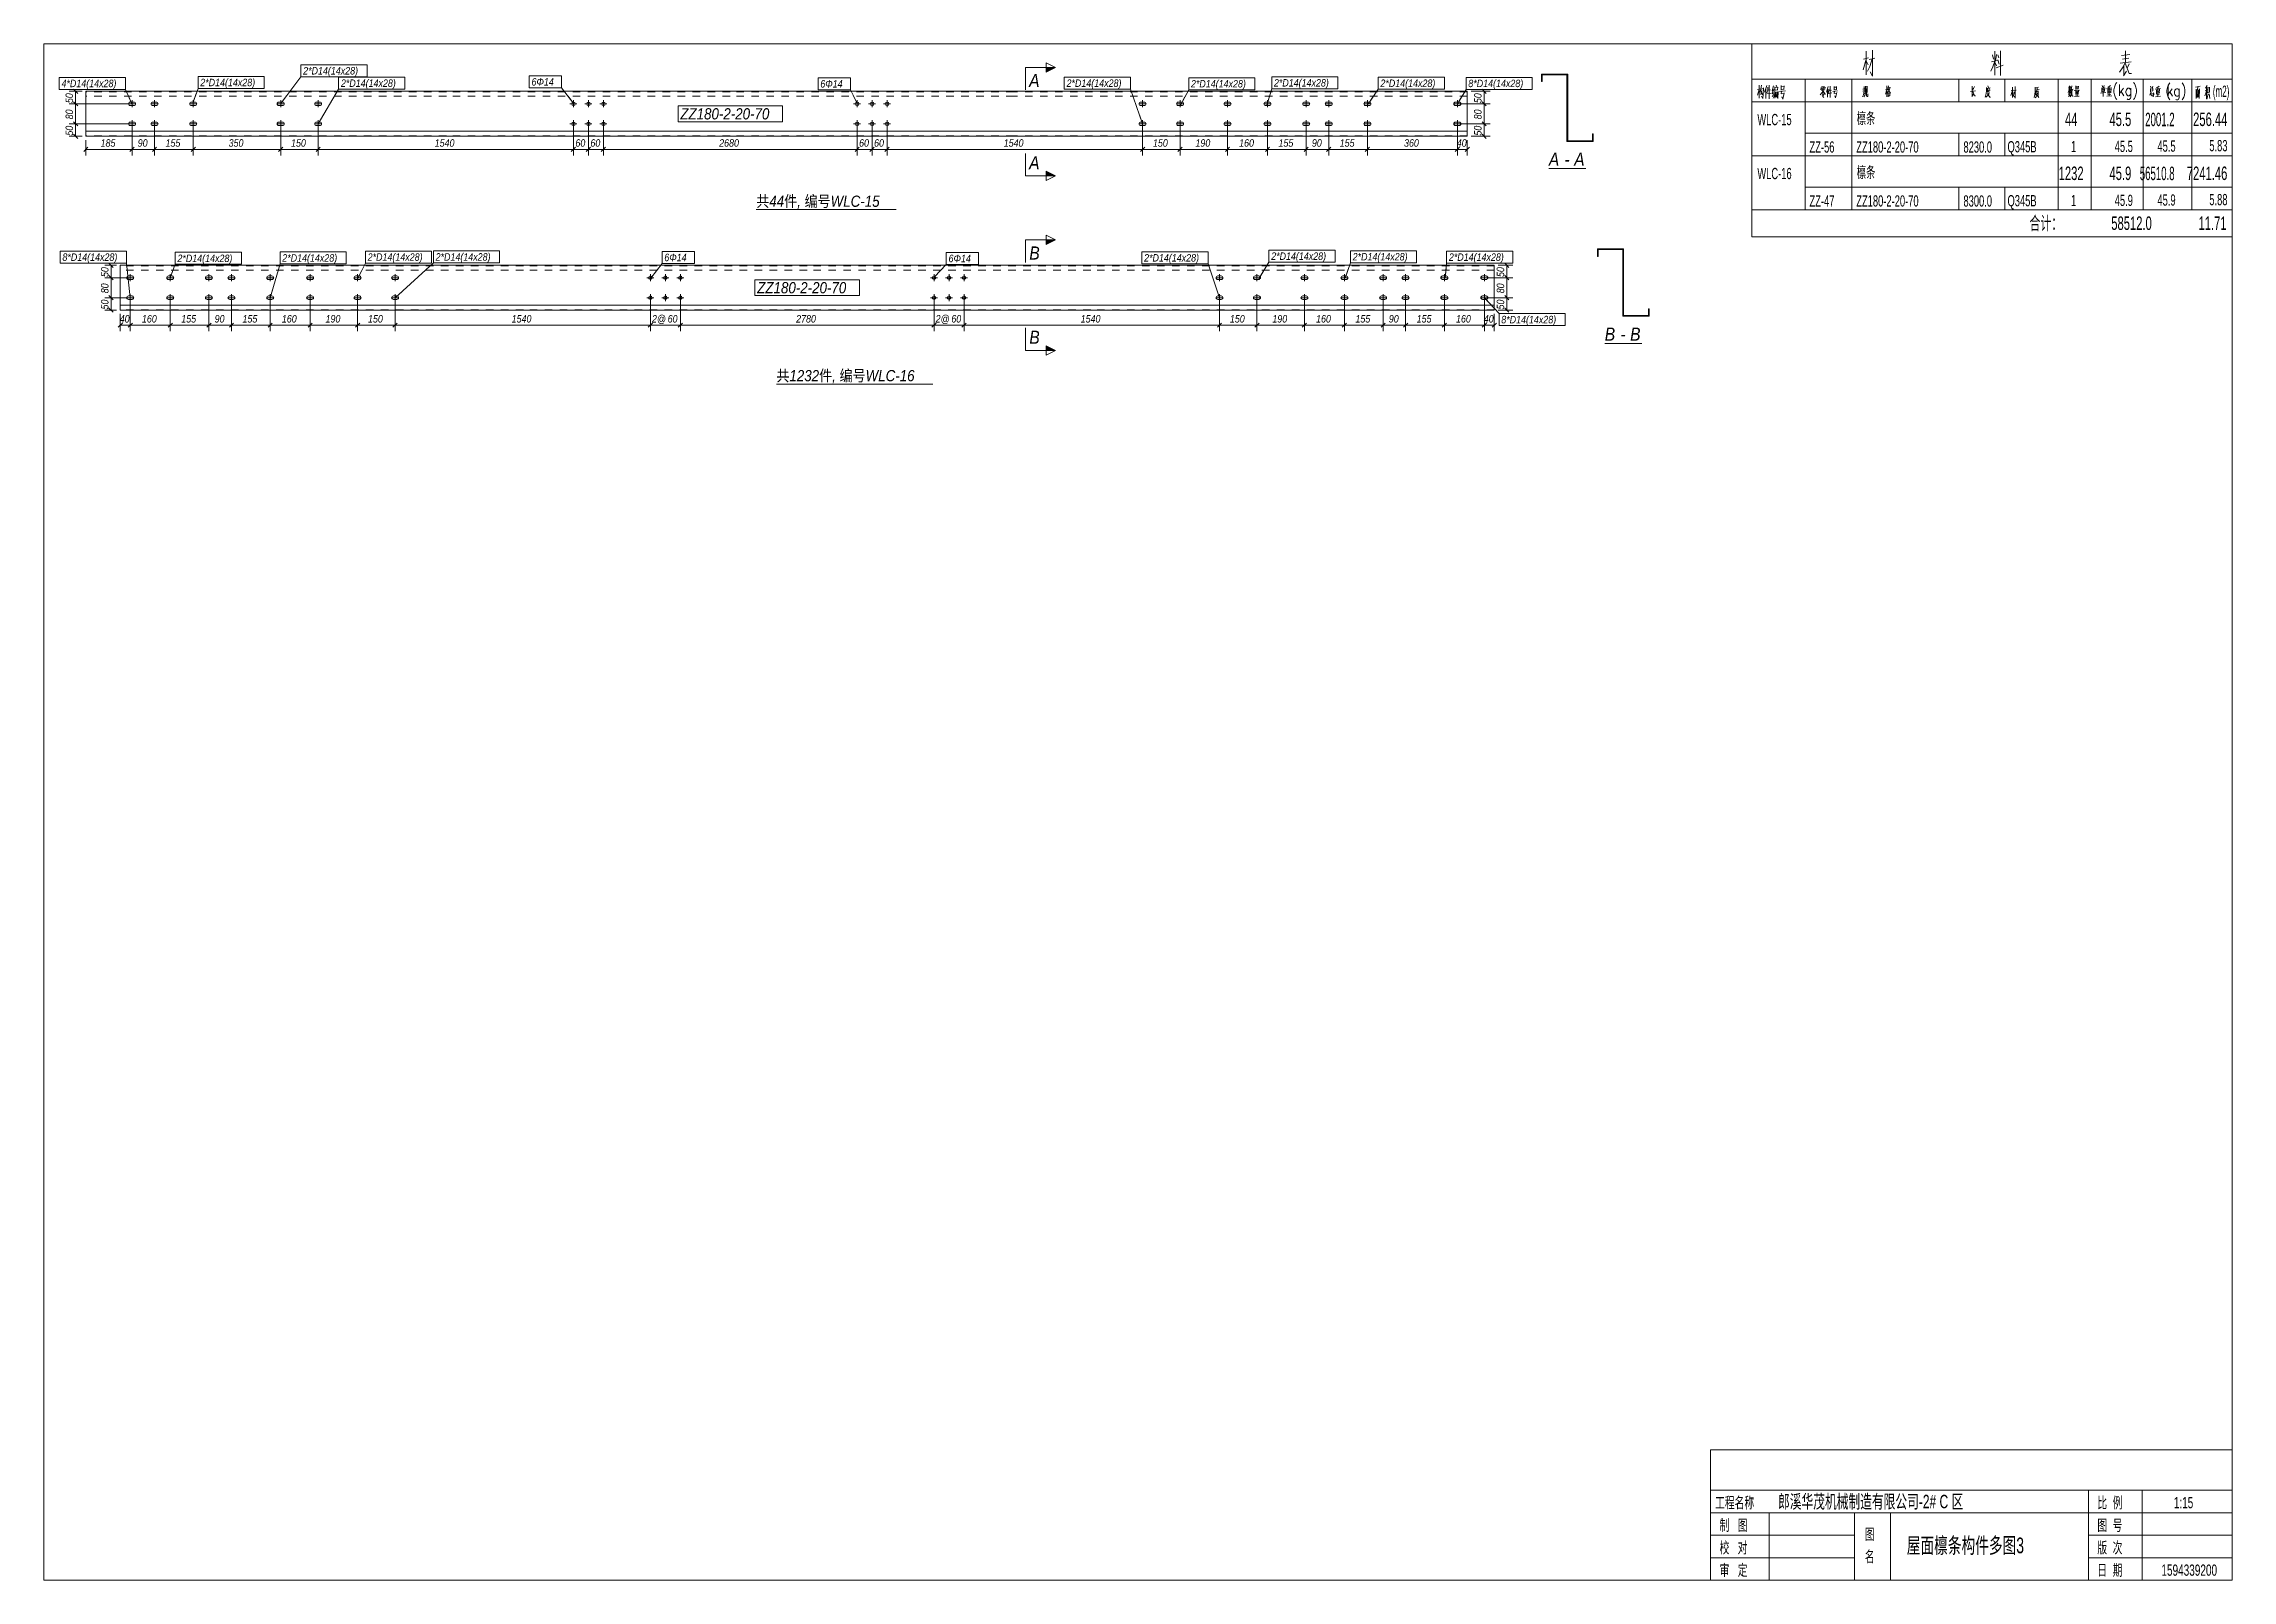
# Model space of a CAD drawing. Header units: millimetres. Extents: x 181 to 4047, y 165 to 2266.
# Drawn here: x 2317 to 2901, y 165 to 575 of the extents above; entities that cross this region are included whole.
import ezdxf

# ---------------------------------------------------------------- set-up
doc = ezdxf.new("R2010")
doc.units = ezdxf.units.MM
doc.linetypes.add('XKITLINE00', pattern=[0])
doc.linetypes.add('XKITLINE02', pattern=[4, 2, -2])
for name, color, linetype, lineweight in [('Bolt', 7, 'Continuous', 0), ('BoltMark', 3, 'Continuous', 0), ('DrawingSheet', 5, 'Continuous', 0), ('OtherObjectType', 1, 'Continuous', 0), ('Part', 2, 'Continuous', 0), ('PartMark', 3, 'Continuous', 0), ('Section', 6, 'Continuous', 0), ('Z-DIMENSIONS', 1, 'Continuous', 0)]:
    doc.layers.add(name, color=color, linetype=linetype, lineweight=lineweight)
doc.styles.add('Arial Italic', font='ariali.ttf')
doc.styles.add('宋体', font='arial.ttf')

msp = doc.modelspace()

# ---------------------------------------------------------------- texts
at = {"layer": 'BoltMark', "color": 7, "style": 'Arial Italic', "width": 0.85}
for s, p in [('2*D14(14x28)', (2386.57, 566.31)), ('4*D14(14x28)', (2322.08, 562.93)), ('2*D14(14x28)', (2359.11, 563.18)), ('2*D14(14x28)', (2396.64, 563)), ('6Φ14 ', (2447.51, 563.36)), ('6Φ14 ', (2524.57, 562.82)), ('2*D14(14x28)', (2590.28, 563)), ('2*D14(14x28)', (2623.48, 562.85)), ('2*D14(14x28)', (2645.62, 563.09)), ('2*D14(14x28)', (2674.04, 562.98)), ('8*D14(14x28)', (2697.5, 562.94)), ('8*D14(14x28)', (2322.33, 516.58)), ('2*D14(14x28)', (2353.02, 516.26)), ('2*D14(14x28)', (2381, 516.36)), ('2*D14(14x28)', (2403.78, 516.6)), ('2*D14(14x28)', (2421.92, 516.63)), ('6Φ14 ', (2482.94, 516.49)), ('6Φ14 ', (2558.8, 516.22)), ('2*D14(14x28)', (2610.98, 516.39)), ('2*D14(14x28)', (2644.89, 516.84)), ('2*D14(14x28)', (2666.63, 516.68)), ('2*D14(14x28)', (2692.31, 516.58)), ('8*D14(14x28)', (2706.29, 499.91))]:
    msp.add_text(s, height=2, dxfattribs=at).set_placement(p)
at = {"layer": 'OtherObjectType', "color": 4, "style": '宋体'}
for s, height, width, p in [('(m2)', 3, 0.51, (2896.19, 560.35)), ('44', 3.6, 0.595, (2856.71, 552.55)), ('45.5', 3.6, 0.595, (2868.59, 552.55)), ('256.44', 3.6, 0.595, (2890.91, 552.55)), ('1232', 3.6, 0.595, (2855.03, 538.15)), ('45.9', 3.6, 0.595, (2868.59, 538.15)), ('7241.46', 3.6, 0.595, (2889.23, 538.15)), ('工程名称', 3, 0.6375, (2763.35, 183.71)), ('比  例', 3, 0.6375, (2865.35, 183.71)), ('制   图', 3, 0.6375, (2764.55, 177.71)), ('图', 3, 0.6375, (2803.31, 175.31)), ('图  号', 3, 0.6375, (2865.35, 177.71)), ('校   对', 3, 0.6375, (2764.55, 171.71)), ('名', 3, 0.6375, (2803.31, 169.31)), ('版  次', 3, 0.6375, (2865.35, 171.71)), ('审   定', 3, 0.6375, (2764.55, 165.71)), ('日  期', 3, 0.6375, (2865.35, 165.71))]:
    msp.add_text(s, height=height, dxfattribs=dict(at, width=width)).set_placement(p)
at = {"layer": 'OtherObjectType', "color": 7, "style": '宋体'}
for s, height, width, p in [('WLC-15', 3, 0.595, (2774.63, 552.79)), ('檩条', 3, 0.595, (2801.15, 553.15)), ('ZZ-56', 3, 0.595, (2788.55, 545.47)), ('ZZ180-2-20-70', 3, 0.595, (2801.03, 545.47)), ('8230.0', 3, 0.595, (2829.62, 545.46)), ('Q345B', 3, 0.595, (2841.38, 545.53)), ('1', 3, 0.595, (2858.33, 545.59)), ('45.5', 3, 0.595, (2869.99, 545.63)), ('45.5', 3, 0.595, (2881.39, 545.71)), ('5.83', 3, 0.595, (2895.23, 545.83)), ('WLC-16', 3, 0.595, (2774.63, 538.39)), ('檩条', 3, 0.595, (2801.15, 538.75)), ('ZZ-47', 3, 0.595, (2788.55, 531.07)), ('ZZ180-2-20-70', 3, 0.595, (2801.03, 531.07)), ('8300.0', 3, 0.595, (2829.62, 531.06)), ('Q345B', 3, 0.595, (2841.38, 531.13)), ('1', 3, 0.595, (2858.33, 531.19)), ('45.9', 3, 0.595, (2869.99, 531.23)), ('45.9', 3, 0.595, (2881.39, 531.31)), ('5.88', 3, 0.595, (2895.23, 531.43)), ('合计：', 3.6, 0.595, (2847.23, 524.83)), ('郎溪华茂机械制造有限公司-2# C 区', 3.6, 0.6375, (2780.15, 183.71)), ('1:15', 3, 0.6375, (2885.75, 183.71)), ('屋面檩条构件多图3', 4.2, 0.6375, (2814.5, 171.71)), ('1594339200', 3, 0.6375, (2882.45, 165.71))]:
    msp.add_text(s, height=height, dxfattribs=dict(at, width=width)).set_placement(p)
at = {"layer": 'OtherObjectType', "color": 6}
for s, height, style, width, p in [('2001.2', 3.6, '宋体', 0.51, (2878.13, 552.52)), ('56510.8', 3.6, '宋体', 0.51, (2876.69, 538.12)), ('共44件, 编号WLC-15', 3, 'Arial Italic', 0.85, (2507.48, 531)), ('58512.0', 3.6, '宋体', 0.595, (2869.07, 524.83)), ('11.71', 3.6, '宋体', 0.595, (2892.35, 524.83)), ('共1232件, 编号WLC-16', 3, 'Arial Italic', 0.85, (2512.85, 484.45))]:
    msp.add_text(s, height=height, dxfattribs=dict(at, style=style, width=width)).set_placement(p)
at = {"layer": 'OtherObjectType', "color": 1, "style": 'Arial Italic', "width": 0.85}
for s, p in [('A', (2718.98, 541.94)), ('-', (2723.14, 541.94)), ('A', (2725.75, 541.94)), ('B', (2733.91, 495.28)), ('-', (2738.08, 495.28)), ('B', (2740.68, 495.28))]:
    msp.add_text(s, height=3.5, dxfattribs=at).set_placement(p)
at = {"layer": 'PartMark', "color": 7, "style": 'Arial Italic', "width": 0.85}
for p in [(2487.22, 554.32), (2507.74, 507.92)]:
    msp.add_text('ZZ180-2-20-70', height=3, dxfattribs=at).set_placement(p)
at = {"layer": 'Section', "color": 3, "style": 'Arial Italic', "width": 0.85}
for s, p in [('A', (2580.3, 562.95)), ('A', (2580.3, 541)), ('B', (2580.35, 516.92)), ('B', (2580.35, 494.45))]:
    msp.add_text(s, height=3.5, dxfattribs=at).set_placement(p)
at = {"layer": 'Z-DIMENSIONS', "color": 3, "style": 'Arial Italic', "width": 0.85}
for s, p in [('50', (2325.16, 558.67)), ('50', (2701.03, 558.67)), ('80', (2325.16, 554.34)), ('80', (2701.03, 554.34)), ('50', (2325.16, 550)), ('50', (2701.03, 550)), ('50', (2334.62, 512.27)), ('50', (2707.07, 512.27)), ('80', (2334.62, 507.93)), ('80', (2707.07, 507.93)), ('50', (2334.62, 503.6)), ('50', (2707.07, 503.6))]:
    msp.add_text(s, height=2, rotation=90.00021, dxfattribs=at).set_placement(p)
for s, p in [('185', (2332.51, 547.04)), ('90', (2342.42, 547.04)), ('155', (2349.84, 547.04)), ('350', (2366.68, 547.04)), ('150', (2383.34, 547.04)), ('1540', (2421.67, 547.04)), ('60', (2459.22, 547.04)), ('60', (2463.22, 547.04)), ('2680', (2497.58, 547.04)), ('60', (2534.92, 547.04)), ('60', (2538.92, 547.04)), ('1540', (2573.52, 547.04)), ('150', (2613.34, 547.04)), ('190', (2624.68, 547.04)), ('160', (2636.34, 547.04)), ('155', (2646.84, 547.04)), ('90', (2655.75, 547.04)), ('155', (2663.18, 547.04)), ('360', (2680.34, 547.04)), ('40', (2694.42, 547.04)), ('40', (2337.62, 500.12)), ('160', (2343.54, 500.12)), ('155', (2354.04, 500.12)), ('90', (2362.95, 500.12)), ('155', (2370.38, 500.12)), ('160', (2380.88, 500.12)), ('190', (2392.54, 500.12)), ('150', (2403.88, 500.12)), ('1540', (2442.2, 500.12)), ('2@', (2479.65, 500.12)), ('60', (2483.84, 500.12)), ('2780', (2518.12, 500.12)), ('2@', (2555.35, 500.12)), ('60', (2559.54, 500.12)), ('1540', (2594.05, 500.12)), ('150', (2633.87, 500.12)), ('190', (2645.21, 500.12)), ('160', (2656.87, 500.12)), ('155', (2667.37, 500.12)), ('90', (2676.28, 500.12)), ('155', (2683.71, 500.12)), ('160', (2694.21, 500.12)), ('40', (2701.62, 500.12))]:
    msp.add_text(s, height=2, dxfattribs=at).set_placement(p)

# ---------------------------------------------------------------- hatches: boundary and pattern name
at = {"layer": 'Section'}
for points in [[(2584.8, 568.2), (2587.3, 568.2), (2584.8, 566.95)], [(2584.8, 540.5), (2587.3, 539.25), (2584.8, 539.25)], [(2584.85, 522.17), (2587.35, 522.17), (2584.85, 520.92)], [(2584.85, 493.95), (2587.35, 492.7), (2584.85, 492.7)]]:
    msp.add_hatch(color=1, dxfattribs=at).paths.add_polyline_path(points, flags=17)

# ---------------------------------------------------------------- linework, layer by layer
at = {"layer": 'Bolt', "color": 3, "linetype": 'XKITLINE00', "lineweight": 0}
for p, q in [((2340.01, 558.67), (2339.97, 558.49)), ((2339.97, 558.49), (2339.97, 558.49)), ((2339.97, 558.49), (2340.01, 558.31)), ((2341.84, 558.49), (2339.97, 558.49)), ((2340.11, 558.82), (2340.01, 558.67)), ((2340.01, 558.31), (2340.11, 558.16)), ((2340.26, 558.92), (2340.11, 558.82)), ((2340.11, 558.16), (2340.26, 558.06)), ((2340.44, 558.95), (2340.26, 558.92)), ((2340.26, 558.06), (2340.44, 558.02)), ((2341.37, 558.95), (2340.44, 558.95)), ((2340.44, 558.02), (2341.37, 558.02)), ((2340.9, 559.42), (2340.9, 557.55)), ((2341.55, 558.92), (2341.37, 558.95)), ((2341.37, 558.02), (2341.55, 558.06)), ((2341.7, 558.82), (2341.55, 558.92)), ((2341.55, 558.06), (2341.7, 558.16)), ((2341.8, 558.67), (2341.7, 558.82)), ((2341.7, 558.16), (2341.8, 558.31)), ((2341.84, 558.49), (2341.8, 558.67)), ((2341.8, 558.31), (2341.84, 558.49)), ((2341.84, 558.49), (2341.84, 558.49)), ((2346.01, 558.67), (2345.97, 558.49)), ((2345.97, 558.49), (2345.97, 558.49)), ((2345.97, 558.49), (2346.01, 558.31)), ((2347.84, 558.49), (2345.97, 558.49)), ((2346.11, 558.82), (2346.01, 558.67)), ((2346.01, 558.31), (2346.11, 558.16)), ((2346.26, 558.92), (2346.11, 558.82)), ((2346.11, 558.16), (2346.26, 558.06)), ((2346.44, 558.95), (2346.26, 558.92)), ((2346.26, 558.06), (2346.44, 558.02)), ((2347.37, 558.95), (2346.44, 558.95)), ((2346.44, 558.02), (2347.37, 558.02)), ((2346.9, 559.42), (2346.9, 557.55)), ((2347.55, 558.92), (2347.37, 558.95)), ((2347.37, 558.02), (2347.55, 558.06)), ((2347.7, 558.82), (2347.55, 558.92)), ((2347.55, 558.06), (2347.7, 558.16)), ((2347.8, 558.67), (2347.7, 558.82)), ((2347.7, 558.16), (2347.8, 558.31)), ((2347.84, 558.49), (2347.8, 558.67)), ((2347.8, 558.31), (2347.84, 558.49)), ((2347.84, 558.49), (2347.84, 558.49)), ((2356.34, 558.67), (2356.3, 558.49)), ((2356.3, 558.49), (2356.3, 558.49)), ((2356.3, 558.49), (2356.34, 558.31)), ((2356.3, 558.49), (2358.17, 558.49)), ((2356.44, 558.82), (2356.34, 558.67)), ((2356.34, 558.31), (2356.44, 558.16)), ((2356.59, 558.92), (2356.44, 558.82)), ((2356.44, 558.16), (2356.59, 558.06)), ((2356.77, 558.95), (2356.59, 558.92)), ((2356.59, 558.06), (2356.77, 558.02)), ((2357.7, 558.95), (2356.77, 558.95)), ((2356.77, 558.02), (2357.7, 558.02)), ((2357.24, 557.55), (2357.24, 559.42)), ((2357.88, 558.92), (2357.7, 558.95)), ((2357.7, 558.02), (2357.88, 558.06)), ((2358.03, 558.82), (2357.88, 558.92)), ((2357.88, 558.06), (2358.03, 558.16)), ((2358.13, 558.67), (2358.03, 558.82)), ((2358.03, 558.16), (2358.13, 558.31)), ((2358.17, 558.49), (2358.13, 558.67)), ((2358.13, 558.31), (2358.17, 558.49)), ((2358.17, 558.49), (2358.17, 558.49)), ((2379.67, 558.67), (2379.64, 558.49)), ((2379.64, 558.49), (2379.64, 558.49)), ((2379.64, 558.49), (2379.67, 558.31)), ((2379.64, 558.49), (2381.5, 558.49)), ((2379.77, 558.82), (2379.67, 558.67)), ((2379.67, 558.31), (2379.77, 558.16)), ((2379.92, 558.92), (2379.77, 558.82)), ((2379.77, 558.16), (2379.92, 558.06)), ((2380.1, 558.95), (2379.92, 558.92)), ((2379.92, 558.06), (2380.1, 558.02)), ((2381.04, 558.95), (2380.1, 558.95)), ((2380.1, 558.02), (2381.04, 558.02)), ((2380.57, 557.55), (2380.57, 559.42)), ((2381.21, 558.92), (2381.04, 558.95)), ((2381.04, 558.02), (2381.21, 558.06)), ((2381.37, 558.82), (2381.21, 558.92)), ((2381.21, 558.06), (2381.37, 558.16)), ((2381.47, 558.67), (2381.37, 558.82)), ((2381.37, 558.16), (2381.47, 558.31)), ((2381.5, 558.49), (2381.47, 558.67)), ((2381.47, 558.31), (2381.5, 558.49)), ((2381.5, 558.49), (2381.5, 558.49)), ((2389.67, 558.67), (2389.64, 558.49)), ((2389.64, 558.49), (2389.64, 558.49)), ((2389.64, 558.49), (2389.67, 558.31)), ((2389.64, 558.49), (2391.5, 558.49)), ((2389.77, 558.82), (2389.67, 558.67)), ((2389.67, 558.31), (2389.77, 558.16)), ((2389.92, 558.92), (2389.77, 558.82)), ((2389.77, 558.16), (2389.92, 558.06)), ((2390.1, 558.95), (2389.92, 558.92)), ((2389.92, 558.06), (2390.1, 558.02)), ((2391.04, 558.95), (2390.1, 558.95)), ((2390.1, 558.02), (2391.04, 558.02)), ((2390.57, 557.55), (2390.57, 559.42)), ((2391.21, 558.92), (2391.04, 558.95)), ((2391.04, 558.02), (2391.21, 558.06)), ((2391.37, 558.82), (2391.21, 558.92)), ((2391.21, 558.06), (2391.37, 558.16)), ((2391.47, 558.67), (2391.37, 558.82)), ((2391.37, 558.16), (2391.47, 558.31)), ((2391.5, 558.49), (2391.47, 558.67)), ((2391.47, 558.31), (2391.5, 558.49)), ((2391.5, 558.49), (2391.5, 558.49)), ((2459.63, 558.49), (2457.77, 558.49)), ((2458.7, 557.55), (2458.7, 559.42)), ((2463.63, 558.49), (2461.77, 558.49)), ((2462.7, 557.55), (2462.7, 559.42)), ((2467.63, 558.49), (2465.77, 558.49)), ((2466.7, 557.55), (2466.7, 559.42)), ((2535.33, 558.49), (2533.47, 558.49)), ((2534.4, 557.55), (2534.4, 559.42)), ((2539.33, 558.49), (2537.47, 558.49)), ((2538.4, 557.55), (2538.4, 559.42)), ((2543.33, 558.49), (2541.47, 558.49)), ((2542.4, 557.55), (2542.4, 559.42)), ((2609.67, 558.67), (2609.63, 558.49)), ((2609.63, 558.49), (2609.63, 558.49)), ((2609.63, 558.49), (2609.67, 558.31)), ((2609.63, 558.49), (2611.5, 558.49)), ((2609.77, 558.82), (2609.67, 558.67)), ((2609.67, 558.31), (2609.77, 558.16)), ((2609.92, 558.92), (2609.77, 558.82)), ((2609.77, 558.16), (2609.92, 558.06)), ((2610.1, 558.95), (2609.92, 558.92)), ((2609.92, 558.06), (2610.1, 558.02)), ((2611.03, 558.95), (2610.1, 558.95)), ((2610.1, 558.02), (2611.03, 558.02)), ((2610.57, 557.55), (2610.57, 559.42)), ((2611.21, 558.92), (2611.03, 558.95)), ((2611.03, 558.02), (2611.21, 558.06)), ((2611.36, 558.82), (2611.21, 558.92)), ((2611.21, 558.06), (2611.36, 558.16)), ((2611.47, 558.67), (2611.36, 558.82)), ((2611.36, 558.16), (2611.47, 558.31)), ((2611.5, 558.49), (2611.47, 558.67)), ((2611.47, 558.31), (2611.5, 558.49)), ((2611.5, 558.49), (2611.5, 558.49)), ((2619.67, 558.67), (2619.63, 558.49)), ((2619.63, 558.49), (2619.63, 558.49)), ((2619.63, 558.49), (2619.67, 558.31)), ((2619.63, 558.49), (2621.5, 558.49)), ((2619.77, 558.82), (2619.67, 558.67)), ((2619.67, 558.31), (2619.77, 558.16)), ((2619.92, 558.92), (2619.77, 558.82)), ((2619.77, 558.16), (2619.92, 558.06)), ((2620.1, 558.95), (2619.92, 558.92)), ((2619.92, 558.06), (2620.1, 558.02)), ((2621.03, 558.95), (2620.1, 558.95)), ((2620.1, 558.02), (2621.03, 558.02)), ((2620.57, 557.55), (2620.57, 559.42)), ((2621.21, 558.92), (2621.03, 558.95)), ((2621.03, 558.02), (2621.21, 558.06)), ((2621.36, 558.82), (2621.21, 558.92)), ((2621.21, 558.06), (2621.36, 558.16)), ((2621.47, 558.67), (2621.36, 558.82)), ((2621.36, 558.16), (2621.47, 558.31)), ((2621.5, 558.49), (2621.47, 558.67)), ((2621.47, 558.31), (2621.5, 558.49)), ((2621.5, 558.49), (2621.5, 558.49)), ((2632.34, 558.67), (2632.3, 558.49)), ((2632.3, 558.49), (2632.3, 558.49)), ((2632.3, 558.49), (2632.34, 558.31)), ((2634.17, 558.49), (2632.3, 558.49)), ((2632.44, 558.82), (2632.34, 558.67)), ((2632.34, 558.31), (2632.44, 558.16)), ((2632.59, 558.92), (2632.44, 558.82)), ((2632.44, 558.16), (2632.59, 558.06)), ((2632.77, 558.95), (2632.59, 558.92)), ((2632.59, 558.06), (2632.77, 558.02)), ((2633.7, 558.95), (2632.77, 558.95)), ((2632.77, 558.02), (2633.7, 558.02)), ((2633.23, 559.42), (2633.23, 557.55)), ((2633.88, 558.92), (2633.7, 558.95)), ((2633.7, 558.02), (2633.88, 558.06)), ((2634.03, 558.82), (2633.88, 558.92)), ((2633.88, 558.06), (2634.03, 558.16)), ((2634.13, 558.67), (2634.03, 558.82)), ((2634.03, 558.16), (2634.13, 558.31)), ((2634.17, 558.49), (2634.13, 558.67)), ((2634.13, 558.31), (2634.17, 558.49)), ((2634.17, 558.49), (2634.17, 558.49)), ((2642.97, 558.49), (2643, 558.67)), ((2643, 558.31), (2642.97, 558.49)), ((2642.97, 558.49), (2642.97, 558.49)), ((2644.83, 558.49), (2642.97, 558.49)), ((2643, 558.67), (2643.1, 558.82)), ((2643.1, 558.16), (2643, 558.31)), ((2643.1, 558.82), (2643.26, 558.92)), ((2643.26, 558.06), (2643.1, 558.16)), ((2643.26, 558.92), (2643.43, 558.95)), ((2643.43, 558.02), (2643.26, 558.06)), ((2643.43, 558.95), (2644.37, 558.95)), ((2644.37, 558.02), (2643.43, 558.02)), ((2643.9, 557.55), (2643.9, 559.42)), ((2644.37, 558.95), (2644.55, 558.92)), ((2644.55, 558.06), (2644.37, 558.02)), ((2644.55, 558.92), (2644.7, 558.82)), ((2644.7, 558.16), (2644.55, 558.06)), ((2644.7, 558.82), (2644.8, 558.67)), ((2644.8, 558.31), (2644.7, 558.16)), ((2644.8, 558.67), (2644.83, 558.49)), ((2644.83, 558.49), (2644.8, 558.31)), ((2644.83, 558.49), (2644.83, 558.49)), ((2653.34, 558.67), (2653.3, 558.49)), ((2653.3, 558.49), (2653.3, 558.49)), ((2653.3, 558.49), (2653.34, 558.31)), ((2655.17, 558.49), (2653.3, 558.49)), ((2653.44, 558.82), (2653.34, 558.67)), ((2653.34, 558.31), (2653.44, 558.16)), ((2653.59, 558.92), (2653.44, 558.82)), ((2653.44, 558.16), (2653.59, 558.06)), ((2653.77, 558.95), (2653.59, 558.92)), ((2653.59, 558.06), (2653.77, 558.02)), ((2654.7, 558.95), (2653.77, 558.95)), ((2653.77, 558.02), (2654.7, 558.02)), ((2654.23, 559.42), (2654.23, 557.55)), ((2654.88, 558.92), (2654.7, 558.95)), ((2654.7, 558.02), (2654.88, 558.06)), ((2655.03, 558.82), (2654.88, 558.92)), ((2654.88, 558.06), (2655.03, 558.16)), ((2655.13, 558.67), (2655.03, 558.82)), ((2655.03, 558.16), (2655.13, 558.31)), ((2655.17, 558.49), (2655.13, 558.67)), ((2655.13, 558.31), (2655.17, 558.49)), ((2655.17, 558.49), (2655.17, 558.49)), ((2659.34, 558.67), (2659.3, 558.49)), ((2659.3, 558.49), (2659.3, 558.49)), ((2659.3, 558.49), (2659.34, 558.31)), ((2661.17, 558.49), (2659.3, 558.49)), ((2659.44, 558.82), (2659.34, 558.67)), ((2659.34, 558.31), (2659.44, 558.16)), ((2659.59, 558.92), (2659.44, 558.82)), ((2659.44, 558.16), (2659.59, 558.06)), ((2659.77, 558.95), (2659.59, 558.92)), ((2659.59, 558.06), (2659.77, 558.02)), ((2660.7, 558.95), (2659.77, 558.95)), ((2659.77, 558.02), (2660.7, 558.02)), ((2660.23, 559.42), (2660.23, 557.55)), ((2660.88, 558.92), (2660.7, 558.95)), ((2660.7, 558.02), (2660.88, 558.06)), ((2661.03, 558.82), (2660.88, 558.92)), ((2660.88, 558.06), (2661.03, 558.16)), ((2661.13, 558.67), (2661.03, 558.82)), ((2661.03, 558.16), (2661.13, 558.31)), ((2661.17, 558.49), (2661.13, 558.67)), ((2661.13, 558.31), (2661.17, 558.49)), ((2661.17, 558.49), (2661.17, 558.49)), ((2669.63, 558.49), (2669.67, 558.67)), ((2669.67, 558.31), (2669.63, 558.49)), ((2669.63, 558.49), (2669.63, 558.49)), ((2671.5, 558.49), (2669.63, 558.49)), ((2669.67, 558.67), (2669.77, 558.82)), ((2669.77, 558.16), (2669.67, 558.31)), ((2669.77, 558.82), (2669.92, 558.92)), ((2669.92, 558.06), (2669.77, 558.16)), ((2669.92, 558.92), (2670.1, 558.95)), ((2670.1, 558.02), (2669.92, 558.06)), ((2670.1, 558.95), (2671.03, 558.95)), ((2671.03, 558.02), (2670.1, 558.02)), ((2670.57, 557.55), (2670.57, 559.42)), ((2671.03, 558.95), (2671.21, 558.92)), ((2671.21, 558.06), (2671.03, 558.02)), ((2671.21, 558.92), (2671.36, 558.82)), ((2671.36, 558.16), (2671.21, 558.06)), ((2671.36, 558.82), (2671.47, 558.67)), ((2671.47, 558.31), (2671.36, 558.16)), ((2671.47, 558.67), (2671.5, 558.49)), ((2671.5, 558.49), (2671.47, 558.31)), ((2671.5, 558.49), (2671.5, 558.49)), ((2693.67, 558.67), (2693.63, 558.49)), ((2693.63, 558.49), (2693.63, 558.49)), ((2693.63, 558.49), (2693.67, 558.31)), ((2695.5, 558.49), (2693.63, 558.49)), ((2693.77, 558.82), (2693.67, 558.67)), ((2693.67, 558.31), (2693.77, 558.16)), ((2693.92, 558.92), (2693.77, 558.82)), ((2693.77, 558.16), (2693.92, 558.06)), ((2694.1, 558.95), (2693.92, 558.92)), ((2693.92, 558.06), (2694.1, 558.02)), ((2695.03, 558.95), (2694.1, 558.95)), ((2694.1, 558.02), (2695.03, 558.02)), ((2694.57, 559.42), (2694.57, 557.55)), ((2695.21, 558.92), (2695.03, 558.95)), ((2695.03, 558.02), (2695.21, 558.06)), ((2695.36, 558.82), (2695.21, 558.92)), ((2695.21, 558.06), (2695.36, 558.16)), ((2695.47, 558.67), (2695.36, 558.82)), ((2695.36, 558.16), (2695.47, 558.31)), ((2695.5, 558.49), (2695.47, 558.67)), ((2695.47, 558.31), (2695.5, 558.49)), ((2695.5, 558.49), (2695.5, 558.49)), ((2340.01, 553.33), (2339.97, 553.15)), ((2339.97, 553.15), (2339.97, 553.15)), ((2339.97, 553.15), (2340.01, 552.97)), ((2341.84, 553.15), (2339.97, 553.15)), ((2340.11, 553.48), (2340.01, 553.33)), ((2340.01, 552.97), (2340.11, 552.82)), ((2340.26, 553.58), (2340.11, 553.48)), ((2340.11, 552.82), (2340.26, 552.72)), ((2340.44, 553.62), (2340.26, 553.58)), ((2340.26, 552.72), (2340.44, 552.69)), ((2341.37, 553.62), (2340.44, 553.62)), ((2340.44, 552.69), (2341.37, 552.69)), ((2340.9, 554.09), (2340.9, 552.22)), ((2341.55, 553.58), (2341.37, 553.62)), ((2341.37, 552.69), (2341.55, 552.72)), ((2341.7, 553.48), (2341.55, 553.58)), ((2341.55, 552.72), (2341.7, 552.82)), ((2341.8, 553.33), (2341.7, 553.48)), ((2341.7, 552.82), (2341.8, 552.97)), ((2341.84, 553.15), (2341.8, 553.33)), ((2341.8, 552.97), (2341.84, 553.15)), ((2341.84, 553.15), (2341.84, 553.15)), ((2346.01, 553.33), (2345.97, 553.15)), ((2345.97, 553.15), (2345.97, 553.15)), ((2345.97, 553.15), (2346.01, 552.97)), ((2347.84, 553.15), (2345.97, 553.15)), ((2346.11, 553.48), (2346.01, 553.33)), ((2346.01, 552.97), (2346.11, 552.82)), ((2346.26, 553.58), (2346.11, 553.48)), ((2346.11, 552.82), (2346.26, 552.72)), ((2346.44, 553.62), (2346.26, 553.58)), ((2346.26, 552.72), (2346.44, 552.69)), ((2347.37, 553.62), (2346.44, 553.62)), ((2346.44, 552.69), (2347.37, 552.69)), ((2346.9, 554.09), (2346.9, 552.22)), ((2347.55, 553.58), (2347.37, 553.62)), ((2347.37, 552.69), (2347.55, 552.72)), ((2347.7, 553.48), (2347.55, 553.58)), ((2347.55, 552.72), (2347.7, 552.82)), ((2347.8, 553.33), (2347.7, 553.48)), ((2347.7, 552.82), (2347.8, 552.97)), ((2347.84, 553.15), (2347.8, 553.33)), ((2347.8, 552.97), (2347.84, 553.15)), ((2347.84, 553.15), (2347.84, 553.15)), ((2356.34, 553.33), (2356.3, 553.15)), ((2356.3, 553.15), (2356.3, 553.15)), ((2356.3, 553.15), (2356.34, 552.97)), ((2356.3, 553.15), (2358.17, 553.15)), ((2356.44, 553.48), (2356.34, 553.33)), ((2356.34, 552.97), (2356.44, 552.82)), ((2356.59, 553.58), (2356.44, 553.48)), ((2356.44, 552.82), (2356.59, 552.72)), ((2356.77, 553.62), (2356.59, 553.58)), ((2356.59, 552.72), (2356.77, 552.69)), ((2357.7, 553.62), (2356.77, 553.62)), ((2356.77, 552.69), (2357.7, 552.69)), ((2357.24, 552.22), (2357.24, 554.09)), ((2357.88, 553.58), (2357.7, 553.62)), ((2357.7, 552.69), (2357.88, 552.72)), ((2358.03, 553.48), (2357.88, 553.58)), ((2357.88, 552.72), (2358.03, 552.82)), ((2358.13, 553.33), (2358.03, 553.48)), ((2358.03, 552.82), (2358.13, 552.97)), ((2358.17, 553.15), (2358.13, 553.33)), ((2358.13, 552.97), (2358.17, 553.15)), ((2358.17, 553.15), (2358.17, 553.15)), ((2379.67, 553.33), (2379.64, 553.15)), ((2379.64, 553.15), (2379.64, 553.15)), ((2379.64, 553.15), (2379.67, 552.97)), ((2379.64, 553.15), (2381.5, 553.15)), ((2379.77, 553.48), (2379.67, 553.33)), ((2379.67, 552.97), (2379.77, 552.82)), ((2379.92, 553.58), (2379.77, 553.48)), ((2379.77, 552.82), (2379.92, 552.72)), ((2380.1, 553.62), (2379.92, 553.58)), ((2379.92, 552.72), (2380.1, 552.69)), ((2381.04, 553.62), (2380.1, 553.62)), ((2380.1, 552.69), (2381.04, 552.69)), ((2380.57, 552.22), (2380.57, 554.09)), ((2381.21, 553.58), (2381.04, 553.62)), ((2381.04, 552.69), (2381.21, 552.72)), ((2381.37, 553.48), (2381.21, 553.58)), ((2381.21, 552.72), (2381.37, 552.82)), ((2381.47, 553.33), (2381.37, 553.48)), ((2381.37, 552.82), (2381.47, 552.97)), ((2381.5, 553.15), (2381.47, 553.33)), ((2381.47, 552.97), (2381.5, 553.15)), ((2381.5, 553.15), (2381.5, 553.15)), ((2389.67, 553.33), (2389.64, 553.15)), ((2389.64, 553.15), (2389.64, 553.15)), ((2389.64, 553.15), (2389.67, 552.97)), ((2391.5, 553.15), (2389.64, 553.15)), ((2389.77, 553.48), (2389.67, 553.33)), ((2389.67, 552.97), (2389.77, 552.82)), ((2389.92, 553.58), (2389.77, 553.48)), ((2389.77, 552.82), (2389.92, 552.72)), ((2390.1, 553.62), (2389.92, 553.58)), ((2389.92, 552.72), (2390.1, 552.69)), ((2391.04, 553.62), (2390.1, 553.62)), ((2390.1, 552.69), (2391.04, 552.69)), ((2390.57, 554.09), (2390.57, 552.22)), ((2391.21, 553.58), (2391.04, 553.62)), ((2391.04, 552.69), (2391.21, 552.72)), ((2391.37, 553.48), (2391.21, 553.58)), ((2391.21, 552.72), (2391.37, 552.82)), ((2391.47, 553.33), (2391.37, 553.48)), ((2391.37, 552.82), (2391.47, 552.97)), ((2391.5, 553.15), (2391.47, 553.33)), ((2391.47, 552.97), (2391.5, 553.15)), ((2391.5, 553.15), (2391.5, 553.15)), ((2459.63, 553.15), (2457.77, 553.15)), ((2458.7, 552.22), (2458.7, 554.09)), ((2463.63, 553.15), (2461.77, 553.15)), ((2462.7, 552.22), (2462.7, 554.09)), ((2467.63, 553.15), (2465.77, 553.15)), ((2466.7, 552.22), (2466.7, 554.09)), ((2535.33, 553.15), (2533.47, 553.15)), ((2534.4, 552.22), (2534.4, 554.09)), ((2539.33, 553.15), (2537.47, 553.15)), ((2538.4, 552.22), (2538.4, 554.09)), ((2543.33, 553.15), (2541.47, 553.15)), ((2542.4, 552.22), (2542.4, 554.09)), ((2609.67, 553.33), (2609.63, 553.15)), ((2609.63, 553.15), (2609.63, 553.15)), ((2609.63, 553.15), (2609.67, 552.97)), ((2611.5, 553.15), (2609.63, 553.15)), ((2609.77, 553.48), (2609.67, 553.33)), ((2609.67, 552.97), (2609.77, 552.82)), ((2609.92, 553.58), (2609.77, 553.48)), ((2609.77, 552.82), (2609.92, 552.72)), ((2610.1, 553.62), (2609.92, 553.58)), ((2609.92, 552.72), (2610.1, 552.69)), ((2611.03, 553.62), (2610.1, 553.62)), ((2610.1, 552.69), (2611.03, 552.69)), ((2610.57, 554.09), (2610.57, 552.22)), ((2611.21, 553.58), (2611.03, 553.62)), ((2611.03, 552.69), (2611.21, 552.72)), ((2611.36, 553.48), (2611.21, 553.58)), ((2611.21, 552.72), (2611.36, 552.82)), ((2611.47, 553.33), (2611.36, 553.48)), ((2611.36, 552.82), (2611.47, 552.97)), ((2611.5, 553.15), (2611.47, 553.33)), ((2611.47, 552.97), (2611.5, 553.15)), ((2611.5, 553.15), (2611.5, 553.15)), ((2619.67, 553.33), (2619.63, 553.15)), ((2619.63, 553.15), (2619.63, 553.15)), ((2619.63, 553.15), (2619.67, 552.97)), ((2619.63, 553.15), (2621.5, 553.15)), ((2619.77, 553.48), (2619.67, 553.33)), ((2619.67, 552.97), (2619.77, 552.82)), ((2619.92, 553.58), (2619.77, 553.48)), ((2619.77, 552.82), (2619.92, 552.72)), ((2620.1, 553.62), (2619.92, 553.58)), ((2619.92, 552.72), (2620.1, 552.69)), ((2621.03, 553.62), (2620.1, 553.62)), ((2620.1, 552.69), (2621.03, 552.69)), ((2620.57, 552.22), (2620.57, 554.09)), ((2621.21, 553.58), (2621.03, 553.62)), ((2621.03, 552.69), (2621.21, 552.72)), ((2621.36, 553.48), (2621.21, 553.58)), ((2621.21, 552.72), (2621.36, 552.82)), ((2621.47, 553.33), (2621.36, 553.48)), ((2621.36, 552.82), (2621.47, 552.97)), ((2621.5, 553.15), (2621.47, 553.33)), ((2621.47, 552.97), (2621.5, 553.15)), ((2621.5, 553.15), (2621.5, 553.15)), ((2632.34, 553.33), (2632.3, 553.15)), ((2632.3, 553.15), (2632.3, 553.15)), ((2632.3, 553.15), (2632.34, 552.97)), ((2634.17, 553.15), (2632.3, 553.15)), ((2632.44, 553.48), (2632.34, 553.33)), ((2632.34, 552.97), (2632.44, 552.82)), ((2632.59, 553.58), (2632.44, 553.48)), ((2632.44, 552.82), (2632.59, 552.72)), ((2632.77, 553.62), (2632.59, 553.58)), ((2632.59, 552.72), (2632.77, 552.69)), ((2633.7, 553.62), (2632.77, 553.62)), ((2632.77, 552.69), (2633.7, 552.69)), ((2633.23, 554.09), (2633.23, 552.22)), ((2633.88, 553.58), (2633.7, 553.62)), ((2633.7, 552.69), (2633.88, 552.72)), ((2634.03, 553.48), (2633.88, 553.58)), ((2633.88, 552.72), (2634.03, 552.82)), ((2634.13, 553.33), (2634.03, 553.48)), ((2634.03, 552.82), (2634.13, 552.97)), ((2634.17, 553.15), (2634.13, 553.33)), ((2634.13, 552.97), (2634.17, 553.15)), ((2634.17, 553.15), (2634.17, 553.15)), ((2642.97, 553.15), (2643, 553.33)), ((2643, 552.97), (2642.97, 553.15)), ((2642.97, 553.15), (2642.97, 553.15)), ((2644.83, 553.15), (2642.97, 553.15)), ((2643, 553.33), (2643.1, 553.48)), ((2643.1, 552.82), (2643, 552.97)), ((2643.1, 553.48), (2643.26, 553.58)), ((2643.26, 552.72), (2643.1, 552.82)), ((2643.26, 553.58), (2643.43, 553.62)), ((2643.43, 552.69), (2643.26, 552.72)), ((2643.43, 553.62), (2644.37, 553.62)), ((2644.37, 552.69), (2643.43, 552.69)), ((2643.9, 552.22), (2643.9, 554.09)), ((2644.37, 553.62), (2644.55, 553.58)), ((2644.55, 552.72), (2644.37, 552.69)), ((2644.55, 553.58), (2644.7, 553.48)), ((2644.7, 552.82), (2644.55, 552.72)), ((2644.7, 553.48), (2644.8, 553.33)), ((2644.8, 552.97), (2644.7, 552.82)), ((2644.8, 553.33), (2644.83, 553.15)), ((2644.83, 553.15), (2644.8, 552.97)), ((2644.83, 553.15), (2644.83, 553.15)), ((2653.34, 553.33), (2653.3, 553.15)), ((2653.3, 553.15), (2653.3, 553.15)), ((2653.3, 553.15), (2653.34, 552.97)), ((2655.17, 553.15), (2653.3, 553.15)), ((2653.44, 553.48), (2653.34, 553.33)), ((2653.34, 552.97), (2653.44, 552.82)), ((2653.59, 553.58), (2653.44, 553.48)), ((2653.44, 552.82), (2653.59, 552.72)), ((2653.77, 553.62), (2653.59, 553.58)), ((2653.59, 552.72), (2653.77, 552.69)), ((2654.7, 553.62), (2653.77, 553.62)), ((2653.77, 552.69), (2654.7, 552.69)), ((2654.23, 554.09), (2654.23, 552.22)), ((2654.88, 553.58), (2654.7, 553.62)), ((2654.7, 552.69), (2654.88, 552.72)), ((2655.03, 553.48), (2654.88, 553.58)), ((2654.88, 552.72), (2655.03, 552.82)), ((2655.13, 553.33), (2655.03, 553.48)), ((2655.03, 552.82), (2655.13, 552.97)), ((2655.17, 553.15), (2655.13, 553.33)), ((2655.13, 552.97), (2655.17, 553.15)), ((2655.17, 553.15), (2655.17, 553.15)), ((2659.34, 553.33), (2659.3, 553.15)), ((2659.3, 553.15), (2659.3, 553.15)), ((2659.3, 553.15), (2659.34, 552.97)), ((2661.17, 553.15), (2659.3, 553.15)), ((2659.44, 553.48), (2659.34, 553.33)), ((2659.34, 552.97), (2659.44, 552.82)), ((2659.59, 553.58), (2659.44, 553.48)), ((2659.44, 552.82), (2659.59, 552.72)), ((2659.77, 553.62), (2659.59, 553.58)), ((2659.59, 552.72), (2659.77, 552.69)), ((2660.7, 553.62), (2659.77, 553.62)), ((2659.77, 552.69), (2660.7, 552.69)), ((2660.23, 554.09), (2660.23, 552.22)), ((2660.88, 553.58), (2660.7, 553.62)), ((2660.7, 552.69), (2660.88, 552.72)), ((2661.03, 553.48), (2660.88, 553.58)), ((2660.88, 552.72), (2661.03, 552.82)), ((2661.13, 553.33), (2661.03, 553.48)), ((2661.03, 552.82), (2661.13, 552.97)), ((2661.17, 553.15), (2661.13, 553.33)), ((2661.13, 552.97), (2661.17, 553.15)), ((2661.17, 553.15), (2661.17, 553.15)), ((2669.63, 553.15), (2669.67, 553.33)), ((2669.67, 552.97), (2669.63, 553.15)), ((2669.63, 553.15), (2669.63, 553.15)), ((2671.5, 553.15), (2669.63, 553.15)), ((2669.67, 553.33), (2669.77, 553.48)), ((2669.77, 552.82), (2669.67, 552.97)), ((2669.77, 553.48), (2669.92, 553.58)), ((2669.92, 552.72), (2669.77, 552.82)), ((2669.92, 553.58), (2670.1, 553.62)), ((2670.1, 552.69), (2669.92, 552.72)), ((2670.1, 553.62), (2671.03, 553.62)), ((2671.03, 552.69), (2670.1, 552.69)), ((2670.57, 552.22), (2670.57, 554.09)), ((2671.03, 553.62), (2671.21, 553.58)), ((2671.21, 552.72), (2671.03, 552.69)), ((2671.21, 553.58), (2671.36, 553.48)), ((2671.36, 552.82), (2671.21, 552.72)), ((2671.36, 553.48), (2671.47, 553.33)), ((2671.47, 552.97), (2671.36, 552.82)), ((2671.47, 553.33), (2671.5, 553.15)), ((2671.5, 553.15), (2671.47, 552.97)), ((2671.5, 553.15), (2671.5, 553.15)), ((2693.67, 553.33), (2693.63, 553.15)), ((2693.63, 553.15), (2693.63, 553.15)), ((2693.63, 553.15), (2693.67, 552.97)), ((2695.5, 553.15), (2693.63, 553.15)), ((2693.77, 553.48), (2693.67, 553.33)), ((2693.67, 552.97), (2693.77, 552.82)), ((2693.92, 553.58), (2693.77, 553.48)), ((2693.77, 552.82), (2693.92, 552.72)), ((2694.1, 553.62), (2693.92, 553.58)), ((2693.92, 552.72), (2694.1, 552.69)), ((2695.03, 553.62), (2694.1, 553.62)), ((2694.1, 552.69), (2695.03, 552.69)), ((2694.57, 554.09), (2694.57, 552.22)), ((2695.21, 553.58), (2695.03, 553.62)), ((2695.03, 552.69), (2695.21, 552.72)), ((2695.36, 553.48), (2695.21, 553.58)), ((2695.21, 552.72), (2695.36, 552.82)), ((2695.47, 553.33), (2695.36, 553.48)), ((2695.36, 552.82), (2695.47, 552.97)), ((2695.5, 553.15), (2695.47, 553.33)), ((2695.47, 552.97), (2695.5, 553.15)), ((2695.5, 553.15), (2695.5, 553.15)), ((2339.54, 512.26), (2339.5, 512.08)), ((2339.5, 512.08), (2339.5, 512.08)), ((2339.5, 512.08), (2339.54, 511.9)), ((2341.37, 512.08), (2339.5, 512.08)), ((2339.64, 512.41), (2339.54, 512.26)), ((2339.54, 511.9), (2339.64, 511.75)), ((2339.79, 512.51), (2339.64, 512.41)), ((2339.64, 511.75), (2339.79, 511.65)), ((2339.97, 512.55), (2339.79, 512.51)), ((2339.79, 511.65), (2339.97, 511.62)), ((2340.9, 512.55), (2339.97, 512.55)), ((2339.97, 511.62), (2340.9, 511.62)), ((2340.44, 513.02), (2340.44, 511.15)), ((2341.08, 512.51), (2340.9, 512.55)), ((2340.9, 511.62), (2341.08, 511.65)), ((2341.23, 512.41), (2341.08, 512.51)), ((2341.08, 511.65), (2341.23, 511.75)), ((2341.33, 512.26), (2341.23, 512.41)), ((2341.23, 511.75), (2341.33, 511.9)), ((2341.37, 512.08), (2341.33, 512.26)), ((2341.33, 511.9), (2341.37, 512.08)), ((2341.37, 512.08), (2341.37, 512.08)), ((2350.17, 512.08), (2350.2, 512.26)), ((2350.2, 511.9), (2350.17, 512.08)), ((2350.17, 512.08), (2350.17, 512.08)), ((2352.04, 512.08), (2350.17, 512.08)), ((2350.2, 512.26), (2350.31, 512.41)), ((2350.31, 511.75), (2350.2, 511.9)), ((2350.31, 512.41), (2350.46, 512.51)), ((2350.46, 511.65), (2350.31, 511.75)), ((2350.46, 512.51), (2350.64, 512.55)), ((2350.64, 511.62), (2350.46, 511.65)), ((2350.64, 512.55), (2351.57, 512.55)), ((2351.57, 511.62), (2350.64, 511.62)), ((2351.1, 511.15), (2351.1, 513.02)), ((2351.57, 512.55), (2351.75, 512.51)), ((2351.75, 511.65), (2351.57, 511.62)), ((2351.75, 512.51), (2351.9, 512.41)), ((2351.9, 511.75), (2351.75, 511.65)), ((2351.9, 512.41), (2352, 512.26)), ((2352, 511.9), (2351.9, 511.75)), ((2352, 512.26), (2352.04, 512.08)), ((2352.04, 512.08), (2352, 511.9)), ((2352.04, 512.08), (2352.04, 512.08)), ((2360.54, 512.26), (2360.5, 512.08)), ((2360.5, 512.08), (2360.5, 512.08)), ((2360.5, 512.08), (2360.54, 511.9)), ((2362.37, 512.08), (2360.5, 512.08)), ((2360.64, 512.41), (2360.54, 512.26)), ((2360.54, 511.9), (2360.64, 511.75)), ((2360.79, 512.51), (2360.64, 512.41)), ((2360.64, 511.75), (2360.79, 511.65)), ((2360.97, 512.55), (2360.79, 512.51)), ((2360.79, 511.65), (2360.97, 511.62)), ((2361.9, 512.55), (2360.97, 512.55)), ((2360.97, 511.62), (2361.9, 511.62)), ((2361.44, 513.02), (2361.44, 511.15)), ((2362.08, 512.51), (2361.9, 512.55)), ((2361.9, 511.62), (2362.08, 511.65)), ((2362.23, 512.41), (2362.08, 512.51)), ((2362.08, 511.65), (2362.23, 511.75)), ((2362.33, 512.26), (2362.23, 512.41)), ((2362.23, 511.75), (2362.33, 511.9)), ((2362.37, 512.08), (2362.33, 512.26)), ((2362.33, 511.9), (2362.37, 512.08)), ((2362.37, 512.08), (2362.37, 512.08)), ((2366.54, 512.26), (2366.5, 512.08)), ((2366.5, 512.08), (2366.5, 512.08)), ((2366.5, 512.08), (2366.54, 511.9)), ((2368.37, 512.08), (2366.5, 512.08)), ((2366.64, 512.41), (2366.54, 512.26)), ((2366.54, 511.9), (2366.64, 511.75)), ((2366.79, 512.51), (2366.64, 512.41)), ((2366.64, 511.75), (2366.79, 511.65)), ((2366.97, 512.55), (2366.79, 512.51)), ((2366.79, 511.65), (2366.97, 511.62)), ((2367.9, 512.55), (2366.97, 512.55)), ((2366.97, 511.62), (2367.9, 511.62)), ((2367.44, 513.02), (2367.44, 511.15)), ((2368.08, 512.51), (2367.9, 512.55)), ((2367.9, 511.62), (2368.08, 511.65)), ((2368.23, 512.41), (2368.08, 512.51)), ((2368.08, 511.65), (2368.23, 511.75)), ((2368.33, 512.26), (2368.23, 512.41)), ((2368.23, 511.75), (2368.33, 511.9)), ((2368.37, 512.08), (2368.33, 512.26)), ((2368.33, 511.9), (2368.37, 512.08)), ((2368.37, 512.08), (2368.37, 512.08)), ((2376.84, 512.08), (2376.87, 512.26)), ((2376.87, 511.9), (2376.84, 512.08)), ((2376.84, 512.08), (2376.84, 512.08)), ((2378.7, 512.08), (2376.84, 512.08)), ((2376.87, 512.26), (2376.97, 512.41)), ((2376.97, 511.75), (2376.87, 511.9)), ((2376.97, 512.41), (2377.12, 512.51)), ((2377.12, 511.65), (2376.97, 511.75)), ((2377.12, 512.51), (2377.3, 512.55)), ((2377.3, 511.62), (2377.12, 511.65)), ((2377.3, 512.55), (2378.24, 512.55)), ((2378.24, 511.62), (2377.3, 511.62)), ((2377.77, 511.15), (2377.77, 513.02)), ((2378.24, 512.55), (2378.41, 512.51)), ((2378.41, 511.65), (2378.24, 511.62)), ((2378.41, 512.51), (2378.57, 512.41)), ((2378.57, 511.75), (2378.41, 511.65)), ((2378.57, 512.41), (2378.67, 512.26)), ((2378.67, 511.9), (2378.57, 511.75)), ((2378.67, 512.26), (2378.7, 512.08)), ((2378.7, 512.08), (2378.67, 511.9)), ((2378.7, 512.08), (2378.7, 512.08)), ((2387.54, 512.26), (2387.5, 512.08)), ((2387.5, 512.08), (2387.5, 512.08)), ((2387.5, 512.08), (2387.54, 511.9)), ((2389.37, 512.08), (2387.5, 512.08)), ((2387.64, 512.41), (2387.54, 512.26)), ((2387.54, 511.9), (2387.64, 511.75)), ((2387.79, 512.51), (2387.64, 512.41)), ((2387.64, 511.75), (2387.79, 511.65)), ((2387.97, 512.55), (2387.79, 512.51)), ((2387.79, 511.65), (2387.97, 511.62)), ((2388.9, 512.55), (2387.97, 512.55)), ((2387.97, 511.62), (2388.9, 511.62)), ((2388.44, 513.02), (2388.44, 511.15)), ((2389.08, 512.51), (2388.9, 512.55)), ((2388.9, 511.62), (2389.08, 511.65)), ((2389.23, 512.41), (2389.08, 512.51)), ((2389.08, 511.65), (2389.23, 511.75)), ((2389.33, 512.26), (2389.23, 512.41)), ((2389.23, 511.75), (2389.33, 511.9)), ((2389.37, 512.08), (2389.33, 512.26)), ((2389.33, 511.9), (2389.37, 512.08)), ((2389.37, 512.08), (2389.37, 512.08)), ((2400.2, 512.26), (2400.17, 512.08)), ((2400.17, 512.08), (2400.17, 512.08)), ((2400.17, 512.08), (2400.2, 511.9)), ((2400.17, 512.08), (2402.04, 512.08)), ((2400.31, 512.41), (2400.2, 512.26)), ((2400.2, 511.9), (2400.31, 511.75)), ((2400.46, 512.51), (2400.31, 512.41)), ((2400.31, 511.75), (2400.46, 511.65)), ((2400.64, 512.55), (2400.46, 512.51)), ((2400.46, 511.65), (2400.64, 511.62)), ((2401.57, 512.55), (2400.64, 512.55)), ((2400.64, 511.62), (2401.57, 511.62)), ((2401.1, 511.15), (2401.1, 513.02)), ((2401.75, 512.51), (2401.57, 512.55)), ((2401.57, 511.62), (2401.75, 511.65)), ((2401.9, 512.41), (2401.75, 512.51)), ((2401.75, 511.65), (2401.9, 511.75)), ((2402, 512.26), (2401.9, 512.41)), ((2401.9, 511.75), (2402, 511.9)), ((2402.04, 512.08), (2402, 512.26)), ((2402, 511.9), (2402.04, 512.08)), ((2402.04, 512.08), (2402.04, 512.08)), ((2410.2, 512.26), (2410.17, 512.08)), ((2410.17, 512.08), (2410.17, 512.08)), ((2410.17, 512.08), (2410.2, 511.9)), ((2410.17, 512.08), (2412.04, 512.08)), ((2410.31, 512.41), (2410.2, 512.26)), ((2410.2, 511.9), (2410.31, 511.75)), ((2410.46, 512.51), (2410.31, 512.41)), ((2410.31, 511.75), (2410.46, 511.65)), ((2410.64, 512.55), (2410.46, 512.51)), ((2410.46, 511.65), (2410.64, 511.62)), ((2411.57, 512.55), (2410.64, 512.55)), ((2410.64, 511.62), (2411.57, 511.62)), ((2411.1, 511.15), (2411.1, 513.02)), ((2411.75, 512.51), (2411.57, 512.55)), ((2411.57, 511.62), (2411.75, 511.65)), ((2411.9, 512.41), (2411.75, 512.51)), ((2411.75, 511.65), (2411.9, 511.75)), ((2412, 512.26), (2411.9, 512.41)), ((2411.9, 511.75), (2412, 511.9)), ((2412.04, 512.08), (2412, 512.26)), ((2412, 511.9), (2412.04, 512.08)), ((2412.04, 512.08), (2412.04, 512.08)), ((2480.17, 512.08), (2478.3, 512.08)), ((2479.23, 511.15), (2479.23, 513.02)), ((2484.17, 512.08), (2482.3, 512.08)), ((2483.23, 511.15), (2483.23, 513.02)), ((2488.17, 512.08), (2486.3, 512.08)), ((2487.23, 511.15), (2487.23, 513.02)), ((2555.87, 512.08), (2554, 512.08)), ((2554.93, 511.15), (2554.93, 513.02)), ((2559.87, 512.08), (2558, 512.08)), ((2558.93, 511.15), (2558.93, 513.02)), ((2563.87, 512.08), (2562, 512.08)), ((2562.93, 511.15), (2562.93, 513.02)), ((2630.2, 512.26), (2630.17, 512.08)), ((2630.17, 512.08), (2630.17, 512.08)), ((2630.17, 512.08), (2630.2, 511.9)), ((2630.17, 512.08), (2632.03, 512.08)), ((2630.3, 512.41), (2630.2, 512.26)), ((2630.2, 511.9), (2630.3, 511.75)), ((2630.45, 512.51), (2630.3, 512.41)), ((2630.3, 511.75), (2630.45, 511.65)), ((2630.63, 512.55), (2630.45, 512.51)), ((2630.45, 511.65), (2630.63, 511.62)), ((2631.57, 512.55), (2630.63, 512.55)), ((2630.63, 511.62), (2631.57, 511.62)), ((2631.1, 511.15), (2631.1, 513.02)), ((2631.74, 512.51), (2631.57, 512.55)), ((2631.57, 511.62), (2631.74, 511.65)), ((2631.9, 512.41), (2631.74, 512.51)), ((2631.74, 511.65), (2631.9, 511.75)), ((2632, 512.26), (2631.9, 512.41)), ((2631.9, 511.75), (2632, 511.9)), ((2632.03, 512.08), (2632, 512.26)), ((2632, 511.9), (2632.03, 512.08)), ((2632.03, 512.08), (2632.03, 512.08)), ((2640.2, 512.26), (2640.17, 512.08)), ((2640.17, 512.08), (2640.17, 512.08)), ((2640.17, 512.08), (2640.2, 511.9)), ((2640.17, 512.08), (2642.03, 512.08)), ((2640.3, 512.41), (2640.2, 512.26)), ((2640.2, 511.9), (2640.3, 511.75)), ((2640.45, 512.51), (2640.3, 512.41)), ((2640.3, 511.75), (2640.45, 511.65)), ((2640.63, 512.55), (2640.45, 512.51)), ((2640.45, 511.65), (2640.63, 511.62)), ((2641.57, 512.55), (2640.63, 512.55)), ((2640.63, 511.62), (2641.57, 511.62)), ((2641.1, 511.15), (2641.1, 513.02)), ((2641.74, 512.51), (2641.57, 512.55)), ((2641.57, 511.62), (2641.74, 511.65)), ((2641.9, 512.41), (2641.74, 512.51)), ((2641.74, 511.65), (2641.9, 511.75)), ((2642, 512.26), (2641.9, 512.41)), ((2641.9, 511.75), (2642, 511.9)), ((2642.03, 512.08), (2642, 512.26)), ((2642, 511.9), (2642.03, 512.08)), ((2642.03, 512.08), (2642.03, 512.08)), ((2652.87, 512.26), (2652.83, 512.08)), ((2652.83, 512.08), (2652.83, 512.08)), ((2652.83, 512.08), (2652.87, 511.9)), ((2654.7, 512.08), (2652.83, 512.08)), ((2652.97, 512.41), (2652.87, 512.26)), ((2652.87, 511.9), (2652.97, 511.75)), ((2653.12, 512.51), (2652.97, 512.41)), ((2652.97, 511.75), (2653.12, 511.65)), ((2653.3, 512.55), (2653.12, 512.51)), ((2653.12, 511.65), (2653.3, 511.62)), ((2654.23, 512.55), (2653.3, 512.55)), ((2653.3, 511.62), (2654.23, 511.62)), ((2653.77, 513.02), (2653.77, 511.15)), ((2654.41, 512.51), (2654.23, 512.55)), ((2654.23, 511.62), (2654.41, 511.65)), ((2654.56, 512.41), (2654.41, 512.51)), ((2654.41, 511.65), (2654.56, 511.75)), ((2654.66, 512.26), (2654.56, 512.41)), ((2654.56, 511.75), (2654.66, 511.9)), ((2654.7, 512.08), (2654.66, 512.26)), ((2654.66, 511.9), (2654.7, 512.08)), ((2654.7, 512.08), (2654.7, 512.08)), ((2663.5, 512.08), (2663.54, 512.26)), ((2663.54, 511.9), (2663.5, 512.08)), ((2663.5, 512.08), (2663.5, 512.08)), ((2665.37, 512.08), (2663.5, 512.08)), ((2663.54, 512.26), (2663.64, 512.41)), ((2663.64, 511.75), (2663.54, 511.9)), ((2663.64, 512.41), (2663.79, 512.51)), ((2663.79, 511.65), (2663.64, 511.75)), ((2663.79, 512.51), (2663.97, 512.55)), ((2663.97, 511.62), (2663.79, 511.65)), ((2663.97, 512.55), (2664.9, 512.55)), ((2664.9, 511.62), (2663.97, 511.62)), ((2664.43, 511.15), (2664.43, 513.02)), ((2664.9, 512.55), (2665.08, 512.51)), ((2665.08, 511.65), (2664.9, 511.62)), ((2665.08, 512.51), (2665.23, 512.41)), ((2665.23, 511.75), (2665.08, 511.65)), ((2665.23, 512.41), (2665.33, 512.26)), ((2665.33, 511.9), (2665.23, 511.75)), ((2665.33, 512.26), (2665.37, 512.08)), ((2665.37, 512.08), (2665.33, 511.9)), ((2665.37, 512.08), (2665.37, 512.08)), ((2673.87, 512.26), (2673.83, 512.08)), ((2673.83, 512.08), (2673.83, 512.08)), ((2673.83, 512.08), (2673.87, 511.9)), ((2675.7, 512.08), (2673.83, 512.08)), ((2673.97, 512.41), (2673.87, 512.26)), ((2673.87, 511.9), (2673.97, 511.75)), ((2674.12, 512.51), (2673.97, 512.41)), ((2673.97, 511.75), (2674.12, 511.65)), ((2674.3, 512.55), (2674.12, 512.51)), ((2674.12, 511.65), (2674.3, 511.62)), ((2675.23, 512.55), (2674.3, 512.55)), ((2674.3, 511.62), (2675.23, 511.62)), ((2674.77, 513.02), (2674.77, 511.15)), ((2675.41, 512.51), (2675.23, 512.55)), ((2675.23, 511.62), (2675.41, 511.65)), ((2675.56, 512.41), (2675.41, 512.51)), ((2675.41, 511.65), (2675.56, 511.75)), ((2675.66, 512.26), (2675.56, 512.41)), ((2675.56, 511.75), (2675.66, 511.9)), ((2675.7, 512.08), (2675.66, 512.26)), ((2675.66, 511.9), (2675.7, 512.08)), ((2675.7, 512.08), (2675.7, 512.08)), ((2679.87, 512.26), (2679.83, 512.08)), ((2679.83, 512.08), (2679.83, 512.08)), ((2679.83, 512.08), (2679.87, 511.9)), ((2681.7, 512.08), (2679.83, 512.08)), ((2679.97, 512.41), (2679.87, 512.26)), ((2679.87, 511.9), (2679.97, 511.75)), ((2680.12, 512.51), (2679.97, 512.41)), ((2679.97, 511.75), (2680.12, 511.65)), ((2680.3, 512.55), (2680.12, 512.51)), ((2680.12, 511.65), (2680.3, 511.62)), ((2681.23, 512.55), (2680.3, 512.55)), ((2680.3, 511.62), (2681.23, 511.62)), ((2680.77, 513.02), (2680.77, 511.15)), ((2681.41, 512.51), (2681.23, 512.55)), ((2681.23, 511.62), (2681.41, 511.65)), ((2681.56, 512.41), (2681.41, 512.51)), ((2681.41, 511.65), (2681.56, 511.75)), ((2681.66, 512.26), (2681.56, 512.41)), ((2681.56, 511.75), (2681.66, 511.9)), ((2681.7, 512.08), (2681.66, 512.26)), ((2681.66, 511.9), (2681.7, 512.08)), ((2681.7, 512.08), (2681.7, 512.08)), ((2690.17, 512.08), (2690.2, 512.26)), ((2690.2, 511.9), (2690.17, 512.08)), ((2690.17, 512.08), (2690.17, 512.08)), ((2692.03, 512.08), (2690.17, 512.08)), ((2690.2, 512.26), (2690.3, 512.41)), ((2690.3, 511.75), (2690.2, 511.9)), ((2690.3, 512.41), (2690.45, 512.51)), ((2690.45, 511.65), (2690.3, 511.75)), ((2690.45, 512.51), (2690.63, 512.55)), ((2690.63, 511.62), (2690.45, 511.65)), ((2690.63, 512.55), (2691.57, 512.55)), ((2691.57, 511.62), (2690.63, 511.62)), ((2691.1, 511.15), (2691.1, 513.02)), ((2691.57, 512.55), (2691.74, 512.51)), ((2691.74, 511.65), (2691.57, 511.62)), ((2691.74, 512.51), (2691.9, 512.41)), ((2691.9, 511.75), (2691.74, 511.65)), ((2691.9, 512.41), (2692, 512.26)), ((2692, 511.9), (2691.9, 511.75)), ((2692, 512.26), (2692.03, 512.08)), ((2692.03, 512.08), (2692, 511.9)), ((2692.03, 512.08), (2692.03, 512.08)), ((2700.87, 512.26), (2700.83, 512.08)), ((2700.83, 512.08), (2700.83, 512.08)), ((2700.83, 512.08), (2700.87, 511.9)), ((2702.7, 512.08), (2700.83, 512.08)), ((2700.97, 512.41), (2700.87, 512.26)), ((2700.87, 511.9), (2700.97, 511.75)), ((2701.12, 512.51), (2700.97, 512.41)), ((2700.97, 511.75), (2701.12, 511.65)), ((2701.3, 512.55), (2701.12, 512.51)), ((2701.12, 511.65), (2701.3, 511.62)), ((2702.23, 512.55), (2701.3, 512.55)), ((2701.3, 511.62), (2702.23, 511.62)), ((2701.77, 513.02), (2701.77, 511.15)), ((2702.41, 512.51), (2702.23, 512.55)), ((2702.23, 511.62), (2702.41, 511.65)), ((2702.56, 512.41), (2702.41, 512.51)), ((2702.41, 511.65), (2702.56, 511.75)), ((2702.66, 512.26), (2702.56, 512.41)), ((2702.56, 511.75), (2702.66, 511.9)), ((2702.7, 512.08), (2702.66, 512.26)), ((2702.66, 511.9), (2702.7, 512.08)), ((2702.7, 512.08), (2702.7, 512.08)), ((2339.54, 506.93), (2339.5, 506.75)), ((2339.5, 506.75), (2339.5, 506.75)), ((2339.5, 506.75), (2339.54, 506.57)), ((2341.37, 506.75), (2339.5, 506.75)), ((2339.64, 507.08), (2339.54, 506.93)), ((2339.54, 506.57), (2339.64, 506.42)), ((2339.79, 507.18), (2339.64, 507.08)), ((2339.64, 506.42), (2339.79, 506.32)), ((2339.97, 507.22), (2339.79, 507.18)), ((2339.79, 506.32), (2339.97, 506.28)), ((2340.9, 507.22), (2339.97, 507.22)), ((2339.97, 506.28), (2340.9, 506.28)), ((2340.44, 507.68), (2340.44, 505.82)), ((2341.08, 507.18), (2340.9, 507.22)), ((2340.9, 506.28), (2341.08, 506.32)), ((2341.23, 507.08), (2341.08, 507.18)), ((2341.08, 506.32), (2341.23, 506.42)), ((2341.33, 506.93), (2341.23, 507.08)), ((2341.23, 506.42), (2341.33, 506.57)), ((2341.37, 506.75), (2341.33, 506.93)), ((2341.33, 506.57), (2341.37, 506.75)), ((2341.37, 506.75), (2341.37, 506.75)), ((2350.17, 506.75), (2350.2, 506.93)), ((2350.2, 506.57), (2350.17, 506.75)), ((2350.17, 506.75), (2350.17, 506.75)), ((2352.04, 506.75), (2350.17, 506.75)), ((2350.2, 506.93), (2350.31, 507.08)), ((2350.31, 506.42), (2350.2, 506.57)), ((2350.31, 507.08), (2350.46, 507.18)), ((2350.46, 506.32), (2350.31, 506.42)), ((2350.46, 507.18), (2350.64, 507.22)), ((2350.64, 506.28), (2350.46, 506.32)), ((2350.64, 507.22), (2351.57, 507.22)), ((2351.57, 506.28), (2350.64, 506.28)), ((2351.1, 505.82), (2351.1, 507.68)), ((2351.57, 507.22), (2351.75, 507.18)), ((2351.75, 506.32), (2351.57, 506.28)), ((2351.75, 507.18), (2351.9, 507.08)), ((2351.9, 506.42), (2351.75, 506.32)), ((2351.9, 507.08), (2352, 506.93)), ((2352, 506.57), (2351.9, 506.42)), ((2352, 506.93), (2352.04, 506.75)), ((2352.04, 506.75), (2352, 506.57)), ((2352.04, 506.75), (2352.04, 506.75)), ((2360.54, 506.93), (2360.5, 506.75)), ((2360.5, 506.75), (2360.5, 506.75)), ((2360.5, 506.75), (2360.54, 506.57)), ((2362.37, 506.75), (2360.5, 506.75)), ((2360.64, 507.08), (2360.54, 506.93)), ((2360.54, 506.57), (2360.64, 506.42)), ((2360.79, 507.18), (2360.64, 507.08)), ((2360.64, 506.42), (2360.79, 506.32)), ((2360.97, 507.22), (2360.79, 507.18)), ((2360.79, 506.32), (2360.97, 506.28)), ((2361.9, 507.22), (2360.97, 507.22)), ((2360.97, 506.28), (2361.9, 506.28)), ((2361.44, 507.68), (2361.44, 505.82)), ((2362.08, 507.18), (2361.9, 507.22)), ((2361.9, 506.28), (2362.08, 506.32)), ((2362.23, 507.08), (2362.08, 507.18)), ((2362.08, 506.32), (2362.23, 506.42)), ((2362.33, 506.93), (2362.23, 507.08)), ((2362.23, 506.42), (2362.33, 506.57)), ((2362.37, 506.75), (2362.33, 506.93)), ((2362.33, 506.57), (2362.37, 506.75)), ((2362.37, 506.75), (2362.37, 506.75)), ((2366.54, 506.93), (2366.5, 506.75)), ((2366.5, 506.75), (2366.5, 506.75)), ((2366.5, 506.75), (2366.54, 506.57)), ((2368.37, 506.75), (2366.5, 506.75)), ((2366.64, 507.08), (2366.54, 506.93)), ((2366.54, 506.57), (2366.64, 506.42)), ((2366.79, 507.18), (2366.64, 507.08)), ((2366.64, 506.42), (2366.79, 506.32)), ((2366.97, 507.22), (2366.79, 507.18)), ((2366.79, 506.32), (2366.97, 506.28)), ((2367.9, 507.22), (2366.97, 507.22)), ((2366.97, 506.28), (2367.9, 506.28)), ((2367.44, 507.68), (2367.44, 505.82)), ((2368.08, 507.18), (2367.9, 507.22)), ((2367.9, 506.28), (2368.08, 506.32)), ((2368.23, 507.08), (2368.08, 507.18)), ((2368.08, 506.32), (2368.23, 506.42)), ((2368.33, 506.93), (2368.23, 507.08)), ((2368.23, 506.42), (2368.33, 506.57)), ((2368.37, 506.75), (2368.33, 506.93)), ((2368.33, 506.57), (2368.37, 506.75)), ((2368.37, 506.75), (2368.37, 506.75)), ((2376.84, 506.75), (2376.87, 506.93)), ((2376.87, 506.57), (2376.84, 506.75)), ((2376.84, 506.75), (2376.84, 506.75)), ((2378.7, 506.75), (2376.84, 506.75)), ((2376.87, 506.93), (2376.97, 507.08)), ((2376.97, 506.42), (2376.87, 506.57)), ((2376.97, 507.08), (2377.12, 507.18)), ((2377.12, 506.32), (2376.97, 506.42)), ((2377.12, 507.18), (2377.3, 507.22)), ((2377.3, 506.28), (2377.12, 506.32)), ((2377.3, 507.22), (2378.24, 507.22)), ((2378.24, 506.28), (2377.3, 506.28)), ((2377.77, 505.82), (2377.77, 507.68)), ((2378.24, 507.22), (2378.41, 507.18)), ((2378.41, 506.32), (2378.24, 506.28)), ((2378.41, 507.18), (2378.57, 507.08)), ((2378.57, 506.42), (2378.41, 506.32)), ((2378.57, 507.08), (2378.67, 506.93)), ((2378.67, 506.57), (2378.57, 506.42)), ((2378.67, 506.93), (2378.7, 506.75)), ((2378.7, 506.75), (2378.67, 506.57)), ((2378.7, 506.75), (2378.7, 506.75)), ((2387.54, 506.93), (2387.5, 506.75)), ((2387.5, 506.75), (2387.5, 506.75)), ((2387.5, 506.75), (2387.54, 506.57)), ((2389.37, 506.75), (2387.5, 506.75)), ((2387.64, 507.08), (2387.54, 506.93)), ((2387.54, 506.57), (2387.64, 506.42)), ((2387.79, 507.18), (2387.64, 507.08)), ((2387.64, 506.42), (2387.79, 506.32)), ((2387.97, 507.22), (2387.79, 507.18)), ((2387.79, 506.32), (2387.97, 506.28)), ((2388.9, 507.22), (2387.97, 507.22)), ((2387.97, 506.28), (2388.9, 506.28)), ((2388.44, 507.68), (2388.44, 505.82)), ((2389.08, 507.18), (2388.9, 507.22)), ((2388.9, 506.28), (2389.08, 506.32)), ((2389.23, 507.08), (2389.08, 507.18)), ((2389.08, 506.32), (2389.23, 506.42)), ((2389.33, 506.93), (2389.23, 507.08)), ((2389.23, 506.42), (2389.33, 506.57)), ((2389.37, 506.75), (2389.33, 506.93)), ((2389.33, 506.57), (2389.37, 506.75)), ((2389.37, 506.75), (2389.37, 506.75)), ((2400.2, 506.93), (2400.17, 506.75)), ((2400.17, 506.75), (2400.17, 506.75)), ((2400.17, 506.75), (2400.2, 506.57)), ((2400.17, 506.75), (2402.04, 506.75)), ((2400.31, 507.08), (2400.2, 506.93)), ((2400.2, 506.57), (2400.31, 506.42)), ((2400.46, 507.18), (2400.31, 507.08)), ((2400.31, 506.42), (2400.46, 506.32)), ((2400.64, 507.22), (2400.46, 507.18)), ((2400.46, 506.32), (2400.64, 506.28)), ((2401.57, 507.22), (2400.64, 507.22)), ((2400.64, 506.28), (2401.57, 506.28)), ((2401.1, 505.82), (2401.1, 507.68)), ((2401.75, 507.18), (2401.57, 507.22)), ((2401.57, 506.28), (2401.75, 506.32)), ((2401.9, 507.08), (2401.75, 507.18)), ((2401.75, 506.32), (2401.9, 506.42)), ((2402, 506.93), (2401.9, 507.08)), ((2401.9, 506.42), (2402, 506.57)), ((2402.04, 506.75), (2402, 506.93)), ((2402, 506.57), (2402.04, 506.75)), ((2402.04, 506.75), (2402.04, 506.75)), ((2410.2, 506.93), (2410.17, 506.75)), ((2410.17, 506.75), (2410.17, 506.75)), ((2410.17, 506.75), (2410.2, 506.57)), ((2412.04, 506.75), (2410.17, 506.75)), ((2410.31, 507.08), (2410.2, 506.93)), ((2410.2, 506.57), (2410.31, 506.42)), ((2410.46, 507.18), (2410.31, 507.08)), ((2410.31, 506.42), (2410.46, 506.32)), ((2410.64, 507.22), (2410.46, 507.18)), ((2410.46, 506.32), (2410.64, 506.28)), ((2411.57, 507.22), (2410.64, 507.22)), ((2410.64, 506.28), (2411.57, 506.28)), ((2411.1, 507.68), (2411.1, 505.82)), ((2411.75, 507.18), (2411.57, 507.22)), ((2411.57, 506.28), (2411.75, 506.32)), ((2411.9, 507.08), (2411.75, 507.18)), ((2411.75, 506.32), (2411.9, 506.42)), ((2412, 506.93), (2411.9, 507.08)), ((2411.9, 506.42), (2412, 506.57)), ((2412.04, 506.75), (2412, 506.93)), ((2412, 506.57), (2412.04, 506.75)), ((2412.04, 506.75), (2412.04, 506.75)), ((2480.17, 506.75), (2478.3, 506.75)), ((2479.23, 505.82), (2479.23, 507.68)), ((2484.17, 506.75), (2482.3, 506.75)), ((2483.23, 505.82), (2483.23, 507.68)), ((2488.17, 506.75), (2486.3, 506.75)), ((2487.23, 505.82), (2487.23, 507.68)), ((2555.87, 506.75), (2554, 506.75)), ((2554.93, 505.82), (2554.93, 507.68)), ((2559.87, 506.75), (2558, 506.75)), ((2558.93, 505.82), (2558.93, 507.68)), ((2563.87, 506.75), (2562, 506.75)), ((2562.93, 505.82), (2562.93, 507.68)), ((2630.2, 506.93), (2630.17, 506.75)), ((2630.17, 506.75), (2630.17, 506.75)), ((2630.17, 506.75), (2630.2, 506.57)), ((2632.03, 506.75), (2630.17, 506.75)), ((2630.3, 507.08), (2630.2, 506.93)), ((2630.2, 506.57), (2630.3, 506.42)), ((2630.45, 507.18), (2630.3, 507.08)), ((2630.3, 506.42), (2630.45, 506.32)), ((2630.63, 507.22), (2630.45, 507.18)), ((2630.45, 506.32), (2630.63, 506.28)), ((2631.57, 507.22), (2630.63, 507.22)), ((2630.63, 506.28), (2631.57, 506.28)), ((2631.1, 507.68), (2631.1, 505.82)), ((2631.74, 507.18), (2631.57, 507.22)), ((2631.57, 506.28), (2631.74, 506.32)), ((2631.9, 507.08), (2631.74, 507.18)), ((2631.74, 506.32), (2631.9, 506.42)), ((2632, 506.93), (2631.9, 507.08)), ((2631.9, 506.42), (2632, 506.57)), ((2632.03, 506.75), (2632, 506.93)), ((2632, 506.57), (2632.03, 506.75)), ((2632.03, 506.75), (2632.03, 506.75)), ((2640.2, 506.93), (2640.17, 506.75)), ((2640.17, 506.75), (2640.17, 506.75)), ((2640.17, 506.75), (2640.2, 506.57)), ((2640.17, 506.75), (2642.03, 506.75)), ((2640.3, 507.08), (2640.2, 506.93)), ((2640.2, 506.57), (2640.3, 506.42)), ((2640.45, 507.18), (2640.3, 507.08)), ((2640.3, 506.42), (2640.45, 506.32)), ((2640.63, 507.22), (2640.45, 507.18)), ((2640.45, 506.32), (2640.63, 506.28)), ((2641.57, 507.22), (2640.63, 507.22)), ((2640.63, 506.28), (2641.57, 506.28)), ((2641.1, 505.82), (2641.1, 507.68)), ((2641.74, 507.18), (2641.57, 507.22)), ((2641.57, 506.28), (2641.74, 506.32)), ((2641.9, 507.08), (2641.74, 507.18)), ((2641.74, 506.32), (2641.9, 506.42)), ((2642, 506.93), (2641.9, 507.08)), ((2641.9, 506.42), (2642, 506.57)), ((2642.03, 506.75), (2642, 506.93)), ((2642, 506.57), (2642.03, 506.75)), ((2642.03, 506.75), (2642.03, 506.75)), ((2652.87, 506.93), (2652.83, 506.75)), ((2652.83, 506.75), (2652.83, 506.75)), ((2652.83, 506.75), (2652.87, 506.57)), ((2654.7, 506.75), (2652.83, 506.75)), ((2652.97, 507.08), (2652.87, 506.93)), ((2652.87, 506.57), (2652.97, 506.42)), ((2653.12, 507.18), (2652.97, 507.08)), ((2652.97, 506.42), (2653.12, 506.32)), ((2653.3, 507.22), (2653.12, 507.18)), ((2653.12, 506.32), (2653.3, 506.28)), ((2654.23, 507.22), (2653.3, 507.22)), ((2653.3, 506.28), (2654.23, 506.28)), ((2653.77, 507.68), (2653.77, 505.82)), ((2654.41, 507.18), (2654.23, 507.22)), ((2654.23, 506.28), (2654.41, 506.32)), ((2654.56, 507.08), (2654.41, 507.18)), ((2654.41, 506.32), (2654.56, 506.42)), ((2654.66, 506.93), (2654.56, 507.08)), ((2654.56, 506.42), (2654.66, 506.57)), ((2654.7, 506.75), (2654.66, 506.93)), ((2654.66, 506.57), (2654.7, 506.75)), ((2654.7, 506.75), (2654.7, 506.75)), ((2663.5, 506.75), (2663.54, 506.93)), ((2663.54, 506.57), (2663.5, 506.75)), ((2663.5, 506.75), (2663.5, 506.75)), ((2665.37, 506.75), (2663.5, 506.75)), ((2663.54, 506.93), (2663.64, 507.08)), ((2663.64, 506.42), (2663.54, 506.57)), ((2663.64, 507.08), (2663.79, 507.18)), ((2663.79, 506.32), (2663.64, 506.42)), ((2663.79, 507.18), (2663.97, 507.22)), ((2663.97, 506.28), (2663.79, 506.32)), ((2663.97, 507.22), (2664.9, 507.22)), ((2664.9, 506.28), (2663.97, 506.28)), ((2664.43, 505.82), (2664.43, 507.68)), ((2664.9, 507.22), (2665.08, 507.18)), ((2665.08, 506.32), (2664.9, 506.28)), ((2665.08, 507.18), (2665.23, 507.08)), ((2665.23, 506.42), (2665.08, 506.32)), ((2665.23, 507.08), (2665.33, 506.93)), ((2665.33, 506.57), (2665.23, 506.42)), ((2665.33, 506.93), (2665.37, 506.75)), ((2665.37, 506.75), (2665.33, 506.57)), ((2665.37, 506.75), (2665.37, 506.75)), ((2673.87, 506.93), (2673.83, 506.75)), ((2673.83, 506.75), (2673.83, 506.75)), ((2673.83, 506.75), (2673.87, 506.57)), ((2675.7, 506.75), (2673.83, 506.75)), ((2673.97, 507.08), (2673.87, 506.93)), ((2673.87, 506.57), (2673.97, 506.42)), ((2674.12, 507.18), (2673.97, 507.08)), ((2673.97, 506.42), (2674.12, 506.32)), ((2674.3, 507.22), (2674.12, 507.18)), ((2674.12, 506.32), (2674.3, 506.28)), ((2675.23, 507.22), (2674.3, 507.22)), ((2674.3, 506.28), (2675.23, 506.28)), ((2674.77, 507.68), (2674.77, 505.82)), ((2675.41, 507.18), (2675.23, 507.22)), ((2675.23, 506.28), (2675.41, 506.32)), ((2675.56, 507.08), (2675.41, 507.18)), ((2675.41, 506.32), (2675.56, 506.42)), ((2675.66, 506.93), (2675.56, 507.08)), ((2675.56, 506.42), (2675.66, 506.57)), ((2675.7, 506.75), (2675.66, 506.93)), ((2675.66, 506.57), (2675.7, 506.75)), ((2675.7, 506.75), (2675.7, 506.75)), ((2679.87, 506.93), (2679.83, 506.75)), ((2679.83, 506.75), (2679.83, 506.75)), ((2679.83, 506.75), (2679.87, 506.57)), ((2681.7, 506.75), (2679.83, 506.75)), ((2679.97, 507.08), (2679.87, 506.93)), ((2679.87, 506.57), (2679.97, 506.42)), ((2680.12, 507.18), (2679.97, 507.08)), ((2679.97, 506.42), (2680.12, 506.32)), ((2680.3, 507.22), (2680.12, 507.18)), ((2680.12, 506.32), (2680.3, 506.28)), ((2681.23, 507.22), (2680.3, 507.22)), ((2680.3, 506.28), (2681.23, 506.28)), ((2680.77, 507.68), (2680.77, 505.82)), ((2681.41, 507.18), (2681.23, 507.22)), ((2681.23, 506.28), (2681.41, 506.32)), ((2681.56, 507.08), (2681.41, 507.18)), ((2681.41, 506.32), (2681.56, 506.42)), ((2681.66, 506.93), (2681.56, 507.08)), ((2681.56, 506.42), (2681.66, 506.57)), ((2681.7, 506.75), (2681.66, 506.93)), ((2681.66, 506.57), (2681.7, 506.75)), ((2681.7, 506.75), (2681.7, 506.75)), ((2690.17, 506.75), (2690.2, 506.93)), ((2690.2, 506.57), (2690.17, 506.75)), ((2690.17, 506.75), (2690.17, 506.75)), ((2692.03, 506.75), (2690.17, 506.75)), ((2690.2, 506.93), (2690.3, 507.08)), ((2690.3, 506.42), (2690.2, 506.57)), ((2690.3, 507.08), (2690.45, 507.18)), ((2690.45, 506.32), (2690.3, 506.42)), ((2690.45, 507.18), (2690.63, 507.22)), ((2690.63, 506.28), (2690.45, 506.32)), ((2690.63, 507.22), (2691.57, 507.22)), ((2691.57, 506.28), (2690.63, 506.28)), ((2691.1, 505.82), (2691.1, 507.68)), ((2691.57, 507.22), (2691.74, 507.18)), ((2691.74, 506.32), (2691.57, 506.28)), ((2691.74, 507.18), (2691.9, 507.08)), ((2691.9, 506.42), (2691.74, 506.32)), ((2691.9, 507.08), (2692, 506.93)), ((2692, 506.57), (2691.9, 506.42)), ((2692, 506.93), (2692.03, 506.75)), ((2692.03, 506.75), (2692, 506.57)), ((2692.03, 506.75), (2692.03, 506.75)), ((2700.87, 506.93), (2700.83, 506.75)), ((2700.83, 506.75), (2700.83, 506.75)), ((2700.83, 506.75), (2700.87, 506.57)), ((2702.7, 506.75), (2700.83, 506.75)), ((2700.97, 507.08), (2700.87, 506.93)), ((2700.87, 506.57), (2700.97, 506.42)), ((2701.12, 507.18), (2700.97, 507.08)), ((2700.97, 506.42), (2701.12, 506.32)), ((2701.3, 507.22), (2701.12, 507.18)), ((2701.12, 506.32), (2701.3, 506.28)), ((2702.23, 507.22), (2701.3, 507.22)), ((2701.3, 506.28), (2702.23, 506.28)), ((2701.77, 507.68), (2701.77, 505.82)), ((2702.41, 507.18), (2702.23, 507.22)), ((2702.23, 506.28), (2702.41, 506.32)), ((2702.56, 507.08), (2702.41, 507.18)), ((2702.41, 506.32), (2702.56, 506.42)), ((2702.66, 506.93), (2702.56, 507.08)), ((2702.56, 506.42), (2702.66, 506.57)), ((2702.7, 506.75), (2702.66, 506.93)), ((2702.66, 506.57), (2702.7, 506.75)), ((2702.7, 506.75), (2702.7, 506.75))]:
    msp.add_line(p, q, dxfattribs=at)
for centre in [(2458.7, 558.49), (2462.7, 558.49), (2466.7, 558.49), (2534.4, 558.49), (2538.4, 558.49), (2542.4, 558.49), (2458.7, 553.15), (2462.7, 553.15), (2466.7, 553.15), (2534.4, 553.15), (2538.4, 553.15), (2542.4, 553.15), (2479.23, 512.08), (2483.23, 512.08), (2487.23, 512.08), (2554.93, 512.08), (2558.93, 512.08), (2562.93, 512.08), (2479.23, 506.75), (2483.23, 506.75), (2487.23, 506.75), (2554.93, 506.75), (2558.93, 506.75), (2562.93, 506.75)]:
    msp.add_circle(centre, 0.467, dxfattribs=at)
at = {"layer": 'BoltMark', "color": 3, "linetype": 'XKITLINE00', "lineweight": 0}
for p, q in [((2385.97, 568.91), (2403.63, 568.91)), ((2385.97, 565.71), (2385.97, 568.91)), ((2403.63, 565.71), (2403.63, 568.91)), ((2321.48, 565.53), (2339.14, 565.53)), ((2321.48, 562.33), (2321.48, 565.53)), ((2321.48, 562.33), (2339.14, 562.33)), ((2339.14, 562.33), (2339.14, 565.53)), ((2340.85, 558.48), (2339.14, 562.33)), ((2339.84, 560.76), (2340.85, 558.48)), ((2357.19, 558.93), (2358.51, 562.58)), ((2358.04, 561.28), (2357.19, 558.93)), ((2358.51, 565.78), (2376.16, 565.78)), ((2358.51, 562.58), (2358.51, 565.78)), ((2358.51, 562.58), (2376.16, 562.58)), ((2376.16, 562.58), (2376.16, 565.78)), ((2380.62, 558.58), (2385.97, 565.71)), ((2385.97, 565.71), (2403.63, 565.71)), ((2390.57, 553.15), (2396.04, 562.4)), ((2396.04, 565.6), (2413.7, 565.6)), ((2396.04, 562.4), (2396.04, 565.6)), ((2396.04, 562.4), (2413.7, 562.4)), ((2413.7, 562.4), (2413.7, 565.6)), ((2446.91, 565.96), (2455.53, 565.96)), ((2446.91, 562.76), (2446.91, 565.96)), ((2446.91, 562.76), (2455.53, 562.76)), ((2455.53, 562.76), (2455.53, 565.96)), ((2458.76, 558.52), (2455.53, 562.76)), ((2523.97, 565.42), (2532.6, 565.42)), ((2523.97, 562.22), (2523.97, 565.42)), ((2523.97, 562.22), (2532.6, 562.22)), ((2532.6, 562.22), (2532.6, 565.42)), ((2534.46, 558.44), (2532.6, 562.22)), ((2533.36, 560.68), (2534.46, 558.44)), ((2589.68, 565.6), (2607.34, 565.6)), ((2589.68, 562.4), (2589.68, 565.6)), ((2589.68, 562.4), (2607.34, 562.4)), ((2607.34, 562.4), (2607.34, 565.6)), ((2610.57, 553.15), (2607.34, 562.4)), ((2620.73, 558.17), (2622.88, 562.25)), ((2622.88, 565.45), (2640.54, 565.45)), ((2622.88, 562.25), (2622.88, 565.45)), ((2622.88, 562.25), (2640.54, 562.25)), ((2640.54, 562.25), (2640.54, 565.45)), ((2643.74, 558.17), (2645.02, 562.49)), ((2645.02, 565.69), (2662.68, 565.69)), ((2645.02, 562.49), (2645.02, 565.69)), ((2645.02, 562.49), (2662.68, 562.49)), ((2662.68, 562.49), (2662.68, 565.69)), ((2670.74, 558.39), (2673.44, 562.38)), ((2673.44, 565.58), (2691.1, 565.58)), ((2673.44, 562.38), (2673.44, 565.58)), ((2673.44, 562.38), (2691.1, 562.38)), ((2691.1, 562.38), (2691.1, 565.58)), ((2694.57, 558.49), (2696.9, 562.34)), ((2696.9, 565.54), (2714.56, 565.54)), ((2696.9, 562.34), (2696.9, 565.54)), ((2696.9, 562.34), (2714.56, 562.34)), ((2714.56, 562.34), (2714.56, 565.54)), ((2382.12, 560.58), (2380.62, 558.58)), ((2391.84, 555.31), (2390.57, 553.15)), ((2457.25, 560.51), (2458.76, 558.52)), ((2609.74, 555.51), (2610.57, 553.15)), ((2621.89, 560.38), (2620.73, 558.17)), ((2644.45, 560.57), (2643.74, 558.17)), ((2672.14, 560.46), (2670.74, 558.39)), ((2695.86, 560.63), (2694.57, 558.49)), ((2321.73, 519.18), (2339.39, 519.18)), ((2321.73, 515.98), (2321.73, 519.18)), ((2321.73, 515.98), (2339.39, 515.98)), ((2339.39, 515.98), (2339.39, 519.18)), ((2340.44, 506.75), (2339.39, 515.98)), ((2351.1, 512.08), (2352.42, 515.66)), ((2351.97, 514.43), (2351.1, 512.08)), ((2352.42, 518.86), (2370.08, 518.86)), ((2352.42, 515.66), (2352.42, 518.86)), ((2352.42, 515.66), (2370.08, 515.66)), ((2370.08, 515.66), (2370.08, 518.86)), ((2377.77, 506.75), (2380.4, 515.76)), ((2380.4, 518.96), (2398.05, 518.96)), ((2380.4, 515.76), (2380.4, 518.96)), ((2380.4, 515.76), (2398.05, 515.76)), ((2398.05, 515.76), (2398.05, 518.96)), ((2401.1, 511.69), (2403.18, 516)), ((2402.18, 513.94), (2401.1, 511.69)), ((2403.18, 519.2), (2420.83, 519.2)), ((2403.18, 516), (2403.18, 519.2)), ((2403.18, 516), (2420.83, 516)), ((2411.1, 506.75), (2421.32, 516.03)), ((2420.83, 516), (2420.83, 519.2)), ((2421.32, 519.23), (2438.98, 519.23)), ((2421.32, 516.03), (2421.32, 519.23)), ((2421.32, 516.03), (2438.98, 516.03)), ((2438.98, 516.03), (2438.98, 519.23)), ((2479.36, 511.92), (2482.34, 515.89)), ((2480.86, 513.92), (2479.36, 511.92)), ((2482.34, 519.09), (2490.97, 519.09)), ((2482.34, 515.89), (2482.34, 519.09)), ((2482.34, 515.89), (2490.97, 515.89)), ((2490.97, 515.89), (2490.97, 519.09)), ((2555, 512.32), (2558.2, 515.62)), ((2556.74, 514.11), (2555, 512.32)), ((2558.2, 518.82), (2566.83, 518.82)), ((2558.2, 515.62), (2558.2, 518.82)), ((2558.2, 515.62), (2566.83, 515.62)), ((2566.83, 515.62), (2566.83, 518.82)), ((2610.38, 518.99), (2628.04, 518.99)), ((2610.38, 515.79), (2610.38, 518.99)), ((2610.38, 515.79), (2628.04, 515.79)), ((2628.04, 515.79), (2628.04, 518.99)), ((2631.1, 506.75), (2628.04, 515.79)), ((2641.58, 511.76), (2644.29, 516.24)), ((2644.29, 519.44), (2661.95, 519.44)), ((2644.29, 516.24), (2644.29, 519.44)), ((2644.29, 516.24), (2661.95, 516.24)), ((2661.95, 516.24), (2661.95, 519.44)), ((2664.67, 512), (2666.03, 516.08)), ((2665.46, 514.38), (2664.67, 512)), ((2666.03, 519.28), (2683.69, 519.28)), ((2666.03, 516.08), (2666.03, 519.28)), ((2666.03, 516.08), (2683.69, 516.08)), ((2683.69, 516.08), (2683.69, 519.28)), ((2691.34, 512), (2691.71, 515.98)), ((2691.57, 514.49), (2691.34, 512)), ((2691.71, 519.18), (2709.37, 519.18)), ((2691.71, 515.98), (2691.71, 519.18)), ((2691.71, 515.98), (2709.37, 515.98)), ((2709.37, 515.98), (2709.37, 519.18)), ((2340.15, 509.23), (2340.44, 506.75)), ((2378.47, 509.15), (2377.77, 506.75)), ((2412.95, 508.43), (2411.1, 506.75)), ((2630.3, 509.12), (2631.1, 506.75)), ((2642.87, 513.9), (2641.58, 511.76)), ((2701.77, 506.75), (2705.69, 502.51)), ((2703.46, 504.91), (2701.77, 506.75)), ((2705.69, 502.51), (2723.34, 502.51)), ((2705.69, 499.31), (2705.69, 502.51)), ((2723.34, 499.31), (2723.34, 502.51)), ((2705.69, 499.31), (2723.34, 499.31))]:
    msp.add_line(p, q, dxfattribs=at)
at = {"layer": 'DrawingSheet', "color": 5, "linetype": 'XKITLINE00', "lineweight": 0}
for p, q in [((2901.35, 574.51), (2317.35, 574.51)), ((2317.35, 574.51), (2317.35, 164.51)), ((2901.35, 164.51), (2901.35, 574.51)), ((2317.35, 164.51), (2901.35, 164.51))]:
    msp.add_line(p, q, dxfattribs=at)
at = {"layer": 'OtherObjectType', "color": 6, "linetype": 'XKITLINE00', "lineweight": 0}
for p, q in [((2773.19, 574.51), (2773.19, 559.03)), ((2773.19, 565.03), (2901.35, 565.03)), ((2787.35, 565.03), (2787.35, 559.03)), ((2799.83, 565.03), (2799.83, 559.03)), ((2828.39, 565.03), (2828.39, 559.03)), ((2840.63, 565.03), (2840.63, 559.03)), ((2854.91, 565.03), (2854.91, 559.03)), ((2863.67, 565.03), (2863.67, 559.03)), ((2877.59, 565.03), (2877.59, 559.03)), ((2890.55, 565.03), (2890.55, 559.03)), ((2773.19, 559.03), (2773.19, 550.63)), ((2901.35, 559.03), (2773.19, 559.03)), ((2787.35, 559.03), (2787.35, 550.63)), ((2799.83, 559.03), (2799.83, 550.63)), ((2854.91, 559.03), (2854.91, 550.63)), ((2863.67, 559.03), (2863.67, 550.63)), ((2877.59, 559.03), (2877.59, 550.63)), ((2890.55, 559.03), (2890.55, 550.63)), ((2773.19, 550.63), (2773.19, 544.63)), ((2787.35, 550.63), (2787.35, 544.63)), ((2787.35, 550.63), (2901.35, 550.63)), ((2799.83, 550.63), (2799.83, 544.63)), ((2828.39, 550.63), (2828.39, 544.63)), ((2840.63, 550.63), (2840.63, 544.63)), ((2854.91, 550.63), (2854.91, 544.63)), ((2863.67, 550.63), (2863.67, 544.63)), ((2877.59, 550.63), (2877.59, 544.63)), ((2890.55, 550.63), (2890.55, 544.63)), ((2773.19, 544.63), (2773.19, 536.23)), ((2901.35, 544.63), (2773.19, 544.63)), ((2787.35, 544.63), (2901.35, 544.63)), ((2787.35, 544.63), (2787.35, 536.23)), ((2799.83, 544.63), (2799.83, 536.23)), ((2854.91, 544.63), (2854.91, 536.23)), ((2863.67, 544.63), (2863.67, 536.23)), ((2877.59, 544.63), (2877.59, 536.23)), ((2890.55, 544.63), (2890.55, 536.23)), ((2773.19, 536.23), (2773.19, 530.23)), ((2787.35, 536.23), (2787.35, 530.23)), ((2787.35, 536.23), (2901.35, 536.23)), ((2799.83, 536.23), (2799.83, 530.23)), ((2828.39, 536.23), (2828.39, 530.23)), ((2840.63, 536.23), (2840.63, 530.23)), ((2854.91, 536.23), (2854.91, 530.23)), ((2863.67, 536.23), (2863.67, 530.23)), ((2877.59, 536.23), (2877.59, 530.23)), ((2890.55, 536.23), (2890.55, 530.23)), ((2507.48, 530.25), (2544.82, 530.25)), ((2773.19, 530.23), (2773.19, 523.03)), ((2773.19, 530.23), (2901.35, 530.23)), ((2787.35, 530.23), (2901.35, 530.23)), ((2773.19, 523.03), (2901.35, 523.03)), ((2512.85, 483.7), (2554.64, 483.7))]:
    msp.add_line(p, q, dxfattribs=at)
at = {"layer": 'OtherObjectType', "color": 2, "linetype": 'XKITLINE00', "lineweight": 0}
for p, q in [((2803.7, 566.25), (2803.7, 572.58)), ((2805.38, 572.78), (2805.38, 565.87)), ((2837.98, 572.58), (2837.98, 566.16)), ((2839.55, 566.02), (2839.55, 572.64)), ((2872.87, 572.64), (2872.87, 569.59)), ((2802.83, 567.58), (2803.7, 570.4)), ((2804.31, 570.72), (2802.92, 570.4)), ((2804.22, 568.92), (2803.7, 569.97)), ((2804.6, 568.48), (2804.05, 567.21)), ((2804.48, 570.34), (2805.94, 570.63)), ((2805.27, 570.49), (2804.6, 568.48)), ((2805.38, 565.87), (2804.77, 567.06)), ((2837.49, 568.4), (2836.97, 567.21)), ((2837.08, 569.73), (2838.59, 570.02)), ((2837.37, 571.53), (2837.6, 570.4)), ((2837.98, 569.88), (2837.49, 568.4)), ((2837.98, 569.59), (2838.42, 568.63)), ((2838.48, 571.68), (2838.16, 569.97)), ((2838.36, 568.11), (2840.22, 568.78)), ((2838.82, 571.59), (2839.09, 570.72)), ((2838.82, 570.2), (2839.14, 569.07)), ((2872.21, 568.4), (2871.25, 566.97)), ((2874.38, 569.73), (2871.42, 569.36)), ((2871.8, 571.39), (2874.04, 571.68)), ((2872.09, 570.4), (2873.72, 570.63)), ((2872.82, 569.5), (2872.21, 568.4)), ((2872.32, 565.93), (2873.11, 567.21)), ((2872.44, 568.63), (2872.44, 566.1)), ((2872.82, 569.36), (2873.83, 566.6)), ((2873.86, 569.15), (2873.31, 568.02)), ((2873.83, 566.6), (2874.5, 566.6)), ((2762.15, 199.31), (2901.35, 199.31)), ((2762.15, 199.31), (2762.15, 164.51)), ((2901.35, 199.31), (2901.35, 164.51)), ((2762.15, 164.51), (2901.35, 164.51))]:
    msp.add_line(p, q, dxfattribs=at)
at = {"layer": 'OtherObjectType', "color": 4, "linetype": 'XKITLINE00', "lineweight": 0}
for p, q in [((2774.63, 560.8), (2775.11, 562.31)), ((2775.44, 562.46), (2774.69, 562.31)), ((2775.11, 563.49), (2775.11, 560)), ((2775.11, 561.98), (2775.35, 561.67)), ((2775.38, 561.59), (2775.58, 562.38)), ((2775.91, 561.15), (2775.44, 560.99)), ((2775.52, 561.03), (2775.79, 562.06)), ((2775.58, 562.38), (2775.77, 563.49)), ((2775.58, 562.42), (2776.27, 562.58)), ((2776.02, 560.87), (2775.83, 561.42)), ((2776.18, 560.95), (2776.06, 559.87)), ((2776.27, 562.73), (2776.18, 560.95)), ((2777.16, 563.41), (2776.55, 561.59)), ((2776.93, 562.66), (2776.93, 559.91)), ((2777.13, 561.15), (2778.29, 561.3)), ((2777.38, 562.09), (2777.18, 561.38)), ((2777.46, 562.93), (2777.38, 562.09)), ((2777.4, 562.09), (2778.17, 562.21)), ((2777.76, 563.45), (2777.76, 559.79)), ((2778.56, 561.9), (2778.95, 562.09)), ((2779.06, 561.42), (2778.56, 561.11)), ((2778.56, 560.43), (2779.06, 560.95)), ((2778.95, 563.26), (2778.62, 561.94)), ((2779.06, 562.38), (2778.62, 561.15)), ((2779.16, 560.72), (2778.89, 559.96)), ((2779.27, 561.42), (2779.16, 560.72)), ((2779.33, 563.06), (2779.27, 561.42)), ((2780.05, 562.21), (2779.29, 562.09)), ((2779.33, 560.04), (2779.29, 561.75)), ((2779.33, 562.73), (2780.01, 562.85)), ((2779.33, 561.55), (2780.13, 561.67)), ((2779.51, 560.91), (2779.99, 560.99)), ((2779.6, 561.55), (2779.6, 560.24)), ((2779.62, 563.45), (2779.79, 562.99)), ((2779.84, 560.24), (2779.87, 561.63)), ((2780.05, 562.93), (2779.99, 562.21)), ((2780.17, 561.75), (2780.11, 559.87)), ((2780.55, 561.78), (2782.1, 561.94)), ((2781.77, 561.26), (2780.94, 561.11)), ((2781, 563.41), (2781, 562.13)), ((2781, 563.1), (2781.71, 563.23)), ((2781.77, 562.38), (2781, 562.31)), ((2781.11, 561.82), (2781, 561.15)), ((2781.79, 561.38), (2781.44, 559.75)), ((2781.77, 563.33), (2781.71, 562.38)), ((2791.85, 561.41), (2791.43, 560.87)), ((2791.66, 562.86), (2791.56, 562.24)), ((2791.64, 562.67), (2792.71, 562.82)), ((2791.74, 562.36), (2792.01, 562.43)), ((2791.74, 562.07), (2792.01, 562.12)), ((2791.76, 563), (2792.55, 563.13)), ((2792.18, 562.01), (2791.85, 561.41)), ((2791.93, 560.98), (2792.4, 561.08)), ((2791.95, 560.67), (2792.36, 560.21)), ((2792.05, 561.51), (2792.2, 561.21)), ((2792.45, 561.14), (2792.13, 560.48)), ((2792.15, 563.03), (2792.15, 562.11)), ((2792.15, 561.89), (2792.75, 561.08)), ((2792.28, 562.43), (2792.55, 562.49)), ((2792.28, 562.12), (2792.55, 562.2)), ((2792.73, 562.92), (2792.63, 562.43)), ((2792.75, 561.08), (2792.84, 561.08)), ((2793.56, 563.15), (2793.06, 561.64)), ((2793.36, 562.53), (2793.36, 560.25)), ((2793.61, 561.71), (2793.48, 561.11)), ((2793.54, 561.27), (2794.51, 561.41)), ((2793.69, 562.4), (2793.61, 561.71)), ((2793.77, 562.07), (2794.41, 562.16)), ((2794.06, 563.19), (2794.06, 560.15)), ((2794.76, 561.8), (2796.04, 561.93)), ((2795.77, 561.37), (2795.09, 561.23)), ((2795.13, 563.15), (2795.13, 562.11)), ((2795.13, 562.9), (2795.75, 562.96)), ((2795.77, 562.3), (2795.13, 562.24)), ((2795.22, 561.83), (2795.13, 561.27)), ((2795.8, 561.47), (2795.49, 560.11)), ((2795.77, 563.09), (2795.73, 562.3)), ((2802.94, 560.91), (2802.71, 560.31)), ((2803.37, 561.94), (2802.75, 561.82)), ((2802.81, 562.4), (2803.33, 562.5)), ((2803.1, 561.8), (2802.94, 560.91)), ((2803.33, 560.72), (2803.02, 560.35)), ((2803.06, 561.59), (2803.31, 561.03)), ((2803.15, 563.08), (2803.1, 561.8)), ((2803.58, 561.42), (2803.33, 560.72)), ((2803.46, 563.24), (2803.46, 561.47)), ((2803.95, 563.06), (2803.46, 563)), ((2803.72, 562.62), (2803.58, 561.42)), ((2803.73, 561.65), (2803.73, 560.58)), ((2803.91, 561.47), (2803.95, 563.2)), ((2804.1, 560.45), (2804.08, 561.15)), ((2809.14, 562.25), (2808.79, 561.05)), ((2808.85, 562.25), (2809.35, 562.38)), ((2809.14, 563.33), (2809.14, 560.39)), ((2809.14, 563.24), (2809.14, 560.35)), ((2809.14, 562.06), (2809.31, 561.65)), ((2809.62, 561.84), (2809.25, 561.24)), ((2809.66, 563.33), (2809.41, 562.21)), ((2809.54, 562.73), (2810.01, 562.85)), ((2809.56, 561.45), (2809.56, 560.35)), ((2809.56, 561.32), (2809.99, 561.38)), ((2809.56, 560.58), (2810.01, 560.66)), ((2809.58, 562.48), (2810.08, 561.45)), ((2809.76, 562.17), (2809.62, 561.84)), ((2810.05, 562.91), (2809.76, 562.17)), ((2809.99, 561.47), (2809.97, 560.66)), ((2810.08, 561.45), (2810.28, 561.45)), ((2831.51, 561.78), (2832.88, 561.97)), ((2832.3, 561.03), (2831.88, 560.43)), ((2831.95, 563.17), (2831.95, 560.52)), ((2832.3, 562.61), (2831.95, 562.15)), ((2832.15, 561.84), (2832.61, 560.62)), ((2832.53, 563.1), (2832.3, 562.61)), ((2832.61, 560.62), (2832.88, 560.66)), ((2835.61, 560.81), (2835.42, 560.29)), ((2835.77, 561.82), (2835.61, 560.81)), ((2835.63, 560.23), (2836.25, 560.79)), ((2835.81, 562.84), (2835.77, 561.82)), ((2835.81, 562.57), (2836.79, 562.75)), ((2835.83, 562.05), (2836.79, 562.17)), ((2836, 561.35), (2836.5, 561.45)), ((2836, 561.18), (2836.7, 560.23)), ((2836.08, 562.57), (2836.08, 561.59)), ((2836.08, 561.68), (2836.48, 561.74)), ((2836.15, 563.31), (2836.27, 562.77)), ((2836.25, 560.79), (2836.41, 561.08)), ((2836.41, 561.08), (2836.52, 561.55)), ((2836.43, 561.74), (2836.45, 562.61)), ((2842.31, 560.75), (2842.72, 562)), ((2842.99, 562.14), (2842.37, 562)), ((2842.72, 560.15), (2842.72, 562.97)), ((2842.93, 561.35), (2842.72, 561.81)), ((2843.1, 561.03), (2842.85, 560.47)), ((2843.04, 561.97), (2843.7, 562.1)), ((2843.39, 561.92), (2843.1, 561.03)), ((2843.45, 563.07), (2843.45, 559.99)), ((2848.66, 560.98), (2848.46, 560.19)), ((2848.74, 561.77), (2848.66, 560.98)), ((2848.75, 562.97), (2848.74, 561.77)), ((2849.61, 562.93), (2848.75, 562.64)), ((2848.81, 562.1), (2849.8, 562.33)), ((2848.97, 561.87), (2848.97, 560.79)), ((2849.55, 561.77), (2848.97, 561.64)), ((2849.2, 560.79), (2849.06, 560.38)), ((2849.28, 561.39), (2849.2, 560.79)), ((2849.24, 561.71), (2849.26, 562.7)), ((2849.32, 560.79), (2849.76, 560.13)), ((2849.59, 561.95), (2849.55, 560.75)), ((2857.96, 562.4), (2857.55, 561.51)), ((2857.63, 562.36), (2858.34, 562.5)), ((2857.63, 561.3), (2858.13, 561.47)), ((2857.92, 560.68), (2857.68, 560.41)), ((2857.72, 563.02), (2857.84, 562.56)), ((2857.94, 561.71), (2857.78, 561.01)), ((2857.78, 561.01), (2858.21, 560.68)), ((2858.07, 561.09), (2857.92, 560.68)), ((2857.96, 563.29), (2857.96, 561.76)), ((2857.96, 562.33), (2858.25, 561.9)), ((2858.17, 561.67), (2858.07, 561.09)), ((2858.21, 563.12), (2858.11, 562.46)), ((2858.44, 560.87), (2858.13, 560.35)), ((2858.38, 562.27), (2858.25, 561.65)), ((2858.3, 561.9), (2858.71, 560.49)), ((2858.46, 562.67), (2858.38, 562.27)), ((2858.38, 562.27), (2858.87, 562.36)), ((2858.57, 561.47), (2858.44, 560.87)), ((2858.52, 563.29), (2858.46, 562.67)), ((2858.65, 562.33), (2858.57, 561.47)), ((2859.19, 562.07), (2860.57, 562.17)), ((2859.5, 560.82), (2860.3, 560.87)), ((2859.58, 561.94), (2859.58, 561.05)), ((2859.58, 561.76), (2860.3, 561.84)), ((2860.3, 561.2), (2859.58, 561.15)), ((2859.6, 563.26), (2859.6, 562.31)), ((2859.6, 563.06), (2860.3, 563.12)), ((2859.6, 562.73), (2860.2, 562.79)), ((2860.3, 562.5), (2859.6, 562.44)), ((2859.68, 561.47), (2860.16, 561.51)), ((2859.93, 561.8), (2859.93, 560.49)), ((2860.32, 563.2), (2860.28, 562.5)), ((2860.32, 561.94), (2860.28, 561.2)), ((2866.19, 561.34), (2867.58, 561.49)), ((2866.54, 562.79), (2866.54, 561.63)), ((2867.29, 562.73), (2866.54, 562.61)), ((2866.54, 561.72), (2867.33, 561.82)), ((2866.61, 563.39), (2866.79, 562.83)), ((2866.63, 562.23), (2867.2, 562.28)), ((2866.92, 560.46), (2866.92, 562.65)), ((2867.2, 563.41), (2866.98, 562.73)), ((2867.31, 562.79), (2867.25, 561.82)), ((2867.83, 562.52), (2869.23, 562.73)), ((2868.55, 563.08), (2868.11, 562.88)), ((2868.12, 562.36), (2868.18, 561.24)), ((2868.16, 562.23), (2868.96, 562.32)), ((2868.92, 561.06), (2868.16, 560.97)), ((2869.02, 561.53), (2868.18, 561.43)), ((2868.22, 561.82), (2868.82, 561.9)), ((2868.84, 563.35), (2868.55, 563.08)), ((2868.55, 563.08), (2868.55, 560.6)), ((2869, 562.5), (2868.92, 561.57)), ((2869.89, 562.92), (2869.77, 562.21)), ((2869.77, 562.21), (2869.77, 561.64)), ((2869.77, 561.64), (2869.89, 560.93)), ((2870.1, 563.48), (2869.89, 562.92)), ((2869.89, 560.93), (2870.1, 560.35)), ((2870.31, 563.93), (2870.1, 563.48)), ((2870.53, 564.2), (2870.31, 563.93)), ((2871.28, 563.64), (2871.28, 560.64)), ((2872.34, 562.63), (2871.28, 561.2)), ((2871.71, 561.78), (2872.44, 560.64)), ((2873.1, 562.21), (2872.98, 561.78)), ((2872.98, 561.78), (2872.98, 561.49)), ((2872.98, 561.49), (2873.1, 561.06)), ((2873.31, 562.5), (2873.1, 562.21)), ((2873.1, 561.06), (2873.31, 560.77)), ((2873.53, 562.63), (2873.31, 562.5)), ((2873.31, 560.77), (2873.53, 560.64)), ((2873.84, 562.63), (2873.53, 562.63)), ((2874.05, 562.5), (2873.84, 562.63)), ((2873.84, 560.64), (2874.05, 560.77)), ((2874.26, 562.21), (2874.05, 562.5)), ((2874.05, 560.77), (2874.26, 561.06)), ((2874.26, 562.63), (2874.26, 560.35)), ((2875.02, 564.2), (2875.23, 563.93)), ((2875.23, 563.93), (2875.44, 563.48)), ((2875.44, 563.48), (2875.65, 562.92)), ((2875.65, 560.93), (2875.44, 560.35)), ((2875.65, 562.92), (2875.77, 562.21)), ((2875.77, 561.64), (2875.65, 560.93)), ((2875.77, 562.21), (2875.77, 561.64)), ((2879.51, 561.31), (2879.39, 560.83)), ((2879.51, 563.17), (2879.7, 562.71)), ((2879.51, 561.41), (2879.76, 560.85)), ((2879.53, 562.57), (2879.53, 561.6)), ((2879.53, 562.43), (2880.19, 562.53)), ((2880.15, 561.91), (2879.53, 561.82)), ((2879.76, 560.85), (2879.97, 560.58)), ((2879.78, 561.54), (2880.01, 561.18)), ((2880.13, 563.19), (2879.97, 562.53)), ((2880.19, 562.61), (2880.13, 561.91)), ((2880.3, 560.42), (2880.21, 561.02)), ((2880.26, 561.41), (2880.48, 560.94)), ((2880.81, 562.4), (2882.18, 562.61)), ((2881.52, 562.96), (2881.08, 562.76)), ((2881.1, 562.24), (2881.15, 561.12)), ((2881.12, 562.11), (2881.91, 562.2)), ((2881.89, 560.94), (2881.12, 560.85)), ((2881.99, 561.41), (2881.15, 561.31)), ((2881.19, 561.7), (2881.79, 561.78)), ((2881.81, 563.23), (2881.52, 562.96)), ((2881.52, 562.96), (2881.52, 560.48)), ((2881.97, 562.38), (2881.89, 561.45)), ((2884.04, 562.8), (2883.94, 562.09)), ((2883.94, 562.09), (2883.94, 561.52)), ((2883.94, 561.52), (2884.04, 560.81)), ((2884.25, 563.36), (2884.04, 562.8)), ((2884.04, 560.81), (2884.25, 560.23)), ((2884.23, 563.52), (2884.23, 560.52)), ((2885.32, 562.51), (2884.23, 561.08)), ((2884.48, 563.81), (2884.25, 563.36)), ((2884.7, 564.08), (2884.48, 563.81)), ((2884.66, 561.66), (2885.41, 560.52)), ((2886.05, 562.09), (2885.95, 561.66)), ((2885.95, 561.66), (2885.95, 561.37)), ((2885.95, 561.37), (2886.05, 560.94)), ((2886.26, 562.38), (2886.05, 562.09)), ((2886.05, 560.94), (2886.26, 560.65)), ((2886.48, 562.51), (2886.26, 562.38)), ((2886.26, 560.65), (2886.48, 560.52)), ((2886.81, 562.51), (2886.48, 562.51)), ((2887.02, 562.38), (2886.81, 562.51)), ((2886.81, 560.52), (2887.02, 560.65)), ((2887.23, 562.09), (2887.02, 562.38)), ((2887.02, 560.65), (2887.23, 560.94)), ((2887.23, 562.51), (2887.23, 560.23)), ((2887.99, 564.08), (2888.2, 563.81)), ((2888.2, 563.81), (2888.41, 563.36)), ((2888.41, 563.36), (2888.63, 562.8)), ((2888.63, 560.81), (2888.41, 560.23)), ((2888.63, 562.8), (2888.72, 562.09)), ((2888.72, 561.52), (2888.63, 560.81)), ((2888.72, 562.09), (2888.72, 561.52)), ((2892.8, 563.17), (2891.51, 562.97)), ((2891.69, 562.43), (2891.71, 559.87)), ((2892.63, 562.25), (2891.69, 562.09)), ((2891.98, 562.13), (2891.98, 560.25)), ((2892.23, 561.67), (2891.98, 561.59)), ((2891.98, 560.99), (2892.23, 561.09)), ((2892.05, 562.17), (2892.16, 563.09)), ((2892.32, 562.17), (2892.3, 560.29)), ((2892.57, 559.91), (2892.65, 562.47)), ((2894.28, 561.33), (2894.05, 560.63)), ((2894.11, 562.05), (2894.7, 562.21)), ((2894.65, 563.35), (2894.18, 562.63)), ((2894.45, 562.05), (2894.28, 561.33)), ((2894.45, 562.93), (2894.45, 559.79)), ((2894.45, 561.83), (2894.68, 561.37)), ((2894.92, 561.09), (2894.59, 559.75)), ((2894.82, 562.97), (2894.82, 561.37)), ((2894.82, 562.67), (2895.27, 562.81)), ((2895.27, 561.63), (2894.82, 561.51)), ((2895.2, 561.13), (2895.4, 559.87)), ((2895.29, 562.89), (2895.24, 561.63)), ((2776.06, 559.87), (2775.77, 560.51)), ((2780.11, 559.87), (2779.99, 560.2)), ((2781.44, 559.75), (2781.17, 560.39)), ((2795.49, 560.11), (2795.28, 560.63)), ((2803.73, 560.58), (2803.81, 560.45)), ((2803.81, 560.45), (2804.1, 560.45)), ((2836.7, 560.23), (2836.85, 560.23)), ((2843.45, 559.99), (2843.18, 560.51)), ((2849.06, 560.38), (2848.79, 560.09)), ((2858.71, 560.49), (2858.92, 560.49)), ((2859.27, 560.41), (2860.47, 560.51)), ((2869.23, 560.64), (2867.87, 560.5)), ((2870.1, 560.35), (2870.31, 559.92)), ((2870.31, 559.92), (2870.53, 559.63)), ((2873.53, 559.63), (2873.31, 559.79)), ((2873.53, 560.64), (2873.84, 560.64)), ((2873.84, 559.63), (2873.53, 559.63)), ((2874.05, 559.79), (2873.84, 559.63)), ((2874.16, 559.92), (2874.05, 559.79)), ((2874.26, 560.35), (2874.16, 559.92)), ((2875.23, 559.92), (2875.02, 559.63)), ((2875.44, 560.35), (2875.23, 559.92)), ((2879.97, 560.58), (2880.3, 560.42)), ((2882.18, 560.52), (2880.84, 560.38)), ((2884.25, 560.23), (2884.48, 559.8)), ((2884.48, 559.8), (2884.7, 559.51)), ((2886.48, 559.51), (2886.26, 559.67)), ((2886.48, 560.52), (2886.81, 560.52)), ((2886.81, 559.51), (2886.48, 559.51)), ((2887.02, 559.67), (2886.81, 559.51)), ((2887.14, 559.8), (2887.02, 559.67)), ((2887.23, 560.23), (2887.14, 559.8)), ((2888.2, 559.8), (2887.99, 559.51)), ((2888.41, 560.23), (2888.2, 559.8)), ((2891.71, 560.17), (2892.57, 560.33))]:
    msp.add_line(p, q, dxfattribs=at)
at = {"layer": 'OtherObjectType', "color": 1, "linetype": 'XKITLINE00', "lineweight": 0}
for p, q in [((2718.98, 541.19), (2728.86, 541.19)), ((2733.91, 494.53), (2743.79, 494.53))]:
    msp.add_line(p, q, dxfattribs=at)
at = {"layer": 'OtherObjectType', "color": 3, "linetype": 'XKITLINE00', "lineweight": 0}
for p, q in [((2762.15, 188.51), (2901.35, 188.51)), ((2862.95, 188.51), (2862.95, 164.51)), ((2877.35, 188.51), (2877.35, 164.51)), ((2762.15, 182.51), (2901.35, 182.51)), ((2777.75, 182.51), (2777.75, 164.51)), ((2800.55, 182.51), (2800.55, 164.51)), ((2810.15, 182.51), (2810.15, 164.51)), ((2762.15, 176.51), (2800.55, 176.51)), ((2862.95, 176.51), (2901.35, 176.51)), ((2762.15, 170.51), (2800.55, 170.51)), ((2862.95, 170.51), (2901.35, 170.51))]:
    msp.add_line(p, q, dxfattribs=at)
at = {"layer": 'Part', "color": 2, "linetype": 'XKITLINE00', "lineweight": 0}
for p, q in [((2328.57, 549.82), (2328.57, 561.82)), ((2328.57, 561.82), (2424.8, 561.82)), ((2424.9, 561.82), (2500.5, 561.82)), ((2500.6, 561.82), (2576.2, 561.82)), ((2576.3, 561.82), (2697.23, 561.82)), ((2697.23, 549.82), (2697.23, 561.82)), ((2717.02, 564.44), (2717.02, 566.44)), ((2717.02, 566.44), (2724.02, 566.44)), ((2717.22, 564.44), (2717.02, 564.44)), ((2723.82, 566.24), (2717.22, 566.24)), ((2717.22, 566.24), (2717.22, 564.44)), ((2723.82, 548.44), (2723.82, 566.24)), ((2724.02, 566.44), (2724.02, 548.64)), ((2424.8, 551.15), (2328.57, 551.15)), ((2328.57, 549.82), (2424.8, 549.82)), ((2500.5, 551.15), (2424.9, 551.15)), ((2424.9, 549.82), (2500.5, 549.82)), ((2576.2, 551.15), (2500.6, 551.15)), ((2500.6, 549.82), (2576.2, 549.82)), ((2697.23, 551.15), (2576.3, 551.15)), ((2576.3, 549.82), (2697.23, 549.82)), ((2730.62, 548.64), (2730.62, 550.44)), ((2730.62, 550.44), (2730.82, 550.44)), ((2730.82, 550.44), (2730.82, 548.44)), ((2730.82, 548.44), (2723.82, 548.44)), ((2724.02, 548.64), (2730.62, 548.64)), ((2731.95, 517.78), (2731.95, 519.78)), ((2731.95, 519.78), (2738.95, 519.78)), ((2738.95, 519.78), (2738.95, 501.98)), ((2337.77, 503.42), (2337.77, 515.42)), ((2337.77, 515.42), (2445.33, 515.42)), ((2445.43, 515.42), (2521.03, 515.42)), ((2521.13, 515.42), (2596.73, 515.42)), ((2596.83, 515.42), (2704.43, 515.42)), ((2704.43, 503.42), (2704.43, 515.42)), ((2732.15, 517.78), (2731.95, 517.78)), ((2738.75, 519.58), (2732.15, 519.58)), ((2732.15, 519.58), (2732.15, 517.78)), ((2738.75, 501.78), (2738.75, 519.58)), ((2445.33, 504.75), (2337.77, 504.75)), ((2445.33, 503.42), (2337.77, 503.42)), ((2521.03, 504.75), (2445.43, 504.75)), ((2521.03, 503.42), (2445.43, 503.42)), ((2596.73, 504.75), (2521.13, 504.75)), ((2596.73, 503.42), (2521.13, 503.42)), ((2704.43, 504.75), (2596.83, 504.75)), ((2704.43, 503.42), (2596.83, 503.42)), ((2745.55, 501.98), (2745.55, 503.78)), ((2745.55, 503.78), (2745.75, 503.78)), ((2745.75, 503.78), (2745.75, 501.78)), ((2745.75, 501.78), (2738.75, 501.78)), ((2738.95, 501.98), (2745.55, 501.98))]:
    msp.add_line(p, q, dxfattribs=at)
at = {"layer": 'Part', "color": 7, "linetype": 'XKITLINE02', "lineweight": 0}
for p, q in [((2424.8, 561.69), (2328.57, 561.69)), ((2500.5, 561.69), (2424.9, 561.69)), ((2576.2, 561.69), (2500.6, 561.69)), ((2697.23, 561.69), (2576.3, 561.69)), ((2424.8, 560.49), (2328.57, 560.49)), ((2500.5, 560.49), (2424.9, 560.49)), ((2576.2, 560.49), (2500.6, 560.49)), ((2697.23, 560.49), (2576.3, 560.49)), ((2424.8, 549.95), (2328.57, 549.95)), ((2500.5, 549.95), (2424.9, 549.95)), ((2576.2, 549.95), (2500.6, 549.95)), ((2697.23, 549.95), (2576.3, 549.95)), ((2445.33, 515.28), (2337.77, 515.28)), ((2445.33, 514.08), (2337.77, 514.08)), ((2521.03, 515.28), (2445.43, 515.28)), ((2521.03, 514.08), (2445.43, 514.08)), ((2596.73, 515.28), (2521.13, 515.28)), ((2596.73, 514.08), (2521.13, 514.08)), ((2704.43, 515.28), (2596.83, 515.28)), ((2704.43, 514.08), (2596.83, 514.08)), ((2445.33, 503.55), (2337.77, 503.55)), ((2521.03, 503.55), (2445.43, 503.55)), ((2596.73, 503.55), (2521.13, 503.55)), ((2704.43, 503.55), (2596.83, 503.55))]:
    msp.add_line(p, q, dxfattribs=at)
at = {"layer": 'PartMark', "color": 1, "linetype": 'XKITLINE00', "lineweight": 0}
for p, q in [((2486.62, 557.92), (2514.5, 557.92)), ((2486.62, 553.72), (2486.62, 557.92)), ((2514.5, 553.72), (2514.5, 557.92)), ((2486.62, 553.72), (2514.5, 553.72)), ((2507.14, 511.52), (2535.02, 511.52)), ((2507.14, 507.32), (2507.14, 511.52)), ((2535.02, 507.32), (2535.02, 511.52)), ((2507.14, 507.32), (2535.02, 507.32))]:
    msp.add_line(p, q, dxfattribs=at)
at = {"layer": 'Section', "color": 1, "linetype": 'XKITLINE00', "lineweight": 0}
for p, q in [((2579.3, 568.2), (2579.3, 562.2)), ((2579.3, 568.2), (2587.3, 568.2)), ((2584.8, 566.95), (2584.8, 569.45)), ((2584.8, 569.45), (2587.3, 568.2)), ((2587.3, 568.2), (2584.8, 566.95)), ((2579.3, 539.25), (2579.3, 545.25)), ((2579.3, 539.25), (2587.3, 539.25)), ((2587.3, 539.25), (2584.8, 540.5)), ((2584.8, 540.5), (2584.8, 538)), ((2587.3, 539.25), (2584.8, 538)), ((2579.35, 522.17), (2579.35, 516.17)), ((2579.35, 522.17), (2587.35, 522.17)), ((2584.85, 520.92), (2584.85, 523.42)), ((2584.85, 523.42), (2587.35, 522.17)), ((2587.35, 522.17), (2584.85, 520.92)), ((2579.35, 492.7), (2579.35, 498.7)), ((2579.35, 492.7), (2587.35, 492.7)), ((2587.35, 492.7), (2584.85, 493.95)), ((2584.85, 493.95), (2584.85, 491.45)), ((2587.35, 492.7), (2584.85, 491.45))]:
    msp.add_line(p, q, dxfattribs=at)
at = {"layer": 'Z-DIMENSIONS', "color": 4, "linetype": 'XKITLINE00', "lineweight": 0}
for p, q in [((2327.57, 561.82), (2324.16, 561.82)), ((2325.29, 562.39), (2326.42, 561.25)), ((2325.86, 558.49), (2325.86, 561.82)), ((2698.23, 561.82), (2703.33, 561.82)), ((2701.16, 562.39), (2702.29, 561.25)), ((2701.73, 558.49), (2701.73, 561.82)), ((2339.9, 558.49), (2324.16, 558.49)), ((2339.9, 558.49), (2324.16, 558.49)), ((2325.29, 559.05), (2326.42, 557.92)), ((2325.29, 559.05), (2326.42, 557.92)), ((2325.86, 553.15), (2325.86, 558.49)), ((2695.57, 558.49), (2703.33, 558.49)), ((2695.57, 558.49), (2703.33, 558.49)), ((2701.16, 559.05), (2702.29, 557.92)), ((2701.16, 559.05), (2702.29, 557.92)), ((2701.73, 553.15), (2701.73, 558.49)), ((2339.9, 553.15), (2324.16, 553.15)), ((2339.9, 553.15), (2324.16, 553.15)), ((2327.57, 549.82), (2324.16, 549.82)), ((2325.29, 553.72), (2326.42, 552.59)), ((2325.29, 553.72), (2326.42, 552.59)), ((2325.29, 550.39), (2326.42, 549.25)), ((2325.86, 549.82), (2325.86, 553.15)), ((2340.9, 552.15), (2340.9, 544.74)), ((2340.9, 552.15), (2340.9, 544.74)), ((2346.9, 552.15), (2346.9, 544.74)), ((2346.9, 552.15), (2346.9, 544.74)), ((2357.24, 552.15), (2357.24, 544.74)), ((2357.24, 552.15), (2357.24, 544.74)), ((2380.57, 552.15), (2380.57, 544.74)), ((2380.57, 552.15), (2380.57, 544.74)), ((2390.57, 552.15), (2390.57, 544.74)), ((2390.57, 552.15), (2390.57, 544.74)), ((2458.7, 552.15), (2458.7, 544.74)), ((2458.7, 552.15), (2458.7, 544.74)), ((2462.7, 552.15), (2462.7, 544.74)), ((2462.7, 552.15), (2462.7, 544.74)), ((2466.7, 552.15), (2466.7, 544.74)), ((2466.7, 552.15), (2466.7, 544.74)), ((2534.4, 552.15), (2534.4, 544.74)), ((2534.4, 552.15), (2534.4, 544.74)), ((2538.4, 552.15), (2538.4, 544.74)), ((2538.4, 552.15), (2538.4, 544.74)), ((2542.4, 552.15), (2542.4, 544.74)), ((2542.4, 552.15), (2542.4, 544.74)), ((2610.57, 552.15), (2610.57, 544.74)), ((2610.57, 552.15), (2610.57, 544.74)), ((2620.57, 552.15), (2620.57, 544.74)), ((2620.57, 552.15), (2620.57, 544.74)), ((2633.23, 552.15), (2633.23, 544.74)), ((2633.23, 552.15), (2633.23, 544.74)), ((2643.9, 552.15), (2643.9, 544.74)), ((2643.9, 552.15), (2643.9, 544.74)), ((2654.23, 552.15), (2654.23, 544.74)), ((2654.23, 552.15), (2654.23, 544.74)), ((2660.23, 552.15), (2660.23, 544.74)), ((2660.23, 552.15), (2660.23, 544.74)), ((2670.57, 552.15), (2670.57, 544.74)), ((2670.57, 552.15), (2670.57, 544.74)), ((2694.57, 552.15), (2694.57, 544.74)), ((2694.57, 552.15), (2694.57, 544.74)), ((2695.57, 553.15), (2703.33, 553.15)), ((2695.57, 553.15), (2703.33, 553.15)), ((2698.23, 549.82), (2703.33, 549.82)), ((2701.16, 553.72), (2702.29, 552.59)), ((2701.16, 553.72), (2702.29, 552.59)), ((2701.16, 550.39), (2702.29, 549.25)), ((2701.73, 549.82), (2701.73, 553.15)), ((2329.14, 546.91), (2328, 545.78)), ((2328.57, 548.82), (2328.57, 544.74)), ((2328.57, 546.34), (2340.9, 546.34)), ((2341.47, 546.91), (2340.34, 545.78)), ((2341.47, 546.91), (2340.34, 545.78)), ((2340.9, 546.34), (2346.9, 546.34)), ((2347.47, 546.91), (2346.34, 545.78)), ((2347.47, 546.91), (2346.34, 545.78)), ((2346.9, 546.34), (2357.24, 546.34)), ((2357.8, 546.91), (2356.67, 545.78)), ((2357.8, 546.91), (2356.67, 545.78)), ((2357.24, 546.34), (2380.57, 546.34)), ((2381.14, 546.91), (2380, 545.78)), ((2381.14, 546.91), (2380, 545.78)), ((2380.57, 546.34), (2390.57, 546.34)), ((2391.14, 546.91), (2390, 545.78)), ((2391.14, 546.91), (2390, 545.78)), ((2390.57, 546.34), (2458.7, 546.34)), ((2459.27, 546.91), (2458.13, 545.78)), ((2459.27, 546.91), (2458.13, 545.78)), ((2458.7, 546.34), (2462.7, 546.34)), ((2463.27, 546.91), (2462.13, 545.78)), ((2463.27, 546.91), (2462.13, 545.78)), ((2462.7, 546.34), (2466.7, 546.34)), ((2467.27, 546.91), (2466.13, 545.78)), ((2467.27, 546.91), (2466.13, 545.78)), ((2466.7, 546.34), (2534.4, 546.34)), ((2534.97, 546.91), (2533.83, 545.78)), ((2534.97, 546.91), (2533.83, 545.78)), ((2534.4, 546.34), (2538.4, 546.34)), ((2538.97, 546.91), (2537.83, 545.78)), ((2538.97, 546.91), (2537.83, 545.78)), ((2538.4, 546.34), (2542.4, 546.34)), ((2542.97, 546.91), (2541.83, 545.78)), ((2542.97, 546.91), (2541.83, 545.78)), ((2542.4, 546.34), (2610.57, 546.34)), ((2611.13, 546.91), (2610, 545.78)), ((2611.13, 546.91), (2610, 545.78)), ((2610.57, 546.34), (2620.57, 546.34)), ((2621.13, 546.91), (2620, 545.78)), ((2621.13, 546.91), (2620, 545.78)), ((2620.57, 546.34), (2633.23, 546.34)), ((2633.8, 546.91), (2632.67, 545.78)), ((2633.8, 546.91), (2632.67, 545.78)), ((2633.23, 546.34), (2643.9, 546.34)), ((2644.47, 546.91), (2643.33, 545.78)), ((2644.47, 546.91), (2643.33, 545.78)), ((2643.9, 546.34), (2654.23, 546.34)), ((2654.8, 546.91), (2653.67, 545.78)), ((2654.8, 546.91), (2653.67, 545.78)), ((2654.23, 546.34), (2660.23, 546.34)), ((2660.8, 546.91), (2659.67, 545.78)), ((2660.8, 546.91), (2659.67, 545.78)), ((2660.23, 546.34), (2670.57, 546.34)), ((2671.13, 546.91), (2670, 545.78)), ((2671.13, 546.91), (2670, 545.78)), ((2670.57, 546.34), (2694.57, 546.34)), ((2695.13, 546.91), (2694, 545.78)), ((2695.13, 546.91), (2694, 545.78)), ((2694.57, 546.34), (2697.23, 546.34)), ((2697.8, 546.91), (2696.67, 545.78)), ((2697.23, 548.82), (2697.23, 544.74)), ((2336.77, 515.42), (2333.62, 515.42)), ((2334.75, 515.98), (2335.88, 514.85)), ((2335.32, 512.08), (2335.32, 515.42)), ((2705.43, 515.42), (2709.37, 515.42)), ((2707.2, 515.98), (2708.33, 514.85)), ((2707.77, 512.08), (2707.77, 515.42)), ((2339.44, 512.08), (2333.62, 512.08)), ((2339.44, 512.08), (2333.62, 512.08)), ((2334.75, 512.65), (2335.88, 511.52)), ((2334.75, 512.65), (2335.88, 511.52)), ((2335.32, 506.75), (2335.32, 512.08)), ((2702.77, 512.08), (2709.37, 512.08)), ((2702.77, 512.08), (2709.37, 512.08)), ((2707.2, 512.65), (2708.33, 511.52)), ((2707.2, 512.65), (2708.33, 511.52)), ((2707.77, 506.75), (2707.77, 512.08)), ((2339.44, 506.75), (2333.62, 506.75)), ((2339.44, 506.75), (2333.62, 506.75)), ((2336.77, 503.42), (2333.62, 503.42)), ((2334.75, 507.32), (2335.88, 506.18)), ((2334.75, 507.32), (2335.88, 506.18)), ((2334.75, 503.98), (2335.88, 502.85)), ((2335.32, 503.42), (2335.32, 506.75)), ((2337.77, 502.42), (2337.77, 497.82)), ((2340.44, 505.75), (2340.44, 497.82)), ((2340.44, 505.75), (2340.44, 497.82)), ((2351.1, 505.75), (2351.1, 497.82)), ((2351.1, 505.75), (2351.1, 497.82)), ((2361.44, 505.75), (2361.44, 497.82)), ((2361.44, 505.75), (2361.44, 497.82)), ((2367.44, 505.75), (2367.44, 497.82)), ((2367.44, 505.75), (2367.44, 497.82)), ((2377.77, 505.75), (2377.77, 497.82)), ((2377.77, 505.75), (2377.77, 497.82)), ((2388.44, 505.75), (2388.44, 497.82)), ((2388.44, 505.75), (2388.44, 497.82)), ((2401.1, 505.75), (2401.1, 497.82)), ((2401.1, 505.75), (2401.1, 497.82)), ((2411.1, 505.75), (2411.1, 497.82)), ((2411.1, 505.75), (2411.1, 497.82)), ((2479.23, 505.75), (2479.23, 497.82)), ((2479.23, 505.75), (2479.23, 497.82)), ((2487.23, 505.75), (2487.23, 499.42)), ((2487.23, 505.75), (2487.23, 497.82)), ((2554.93, 505.75), (2554.93, 497.82)), ((2554.93, 505.75), (2554.93, 497.82)), ((2562.93, 505.75), (2562.93, 499.42)), ((2562.93, 505.75), (2562.93, 497.82)), ((2631.1, 505.75), (2631.1, 497.82)), ((2631.1, 505.75), (2631.1, 497.82)), ((2641.1, 505.75), (2641.1, 497.82)), ((2641.1, 505.75), (2641.1, 497.82)), ((2653.77, 505.75), (2653.77, 497.82)), ((2653.77, 505.75), (2653.77, 497.82)), ((2664.43, 505.75), (2664.43, 497.82)), ((2664.43, 505.75), (2664.43, 497.82)), ((2674.77, 505.75), (2674.77, 497.82)), ((2674.77, 505.75), (2674.77, 497.82)), ((2680.77, 505.75), (2680.77, 497.82)), ((2680.77, 505.75), (2680.77, 497.82)), ((2691.1, 505.75), (2691.1, 497.82)), ((2691.1, 505.75), (2691.1, 497.82)), ((2701.77, 505.75), (2701.77, 497.82)), ((2701.77, 505.75), (2701.77, 497.82)), ((2702.77, 506.75), (2709.37, 506.75)), ((2702.77, 506.75), (2709.37, 506.75)), ((2704.43, 502.42), (2704.43, 497.82)), ((2705.43, 503.42), (2709.37, 503.42)), ((2707.2, 507.32), (2708.33, 506.18)), ((2707.2, 507.32), (2708.33, 506.18)), ((2707.2, 503.98), (2708.33, 502.85)), ((2707.77, 503.42), (2707.77, 506.75)), ((2338.33, 499.98), (2337.2, 498.85)), ((2337.77, 499.42), (2340.44, 499.42)), ((2341, 499.98), (2339.87, 498.85)), ((2341, 499.98), (2339.87, 498.85)), ((2340.44, 499.42), (2351.1, 499.42)), ((2351.67, 499.98), (2350.54, 498.85)), ((2351.67, 499.98), (2350.54, 498.85)), ((2351.1, 499.42), (2361.44, 499.42)), ((2362, 499.98), (2360.87, 498.85)), ((2362, 499.98), (2360.87, 498.85)), ((2361.44, 499.42), (2367.44, 499.42)), ((2368, 499.98), (2366.87, 498.85)), ((2368, 499.98), (2366.87, 498.85)), ((2367.44, 499.42), (2377.77, 499.42)), ((2378.33, 499.98), (2377.2, 498.85)), ((2378.33, 499.98), (2377.2, 498.85)), ((2377.77, 499.42), (2388.44, 499.42)), ((2389, 499.98), (2387.87, 498.85)), ((2389, 499.98), (2387.87, 498.85)), ((2388.44, 499.42), (2401.1, 499.42)), ((2401.67, 499.98), (2400.54, 498.85)), ((2401.67, 499.98), (2400.54, 498.85)), ((2401.1, 499.42), (2411.1, 499.42)), ((2411.67, 499.98), (2410.54, 498.85)), ((2411.67, 499.98), (2410.54, 498.85)), ((2411.1, 499.42), (2479.23, 499.42)), ((2479.8, 499.98), (2478.67, 498.85)), ((2479.8, 499.98), (2478.67, 498.85)), ((2479.23, 499.42), (2483.23, 499.42)), ((2483.23, 499.42), (2487.23, 499.42)), ((2487.8, 499.98), (2486.67, 498.85)), ((2487.8, 499.98), (2486.67, 498.85)), ((2487.23, 499.42), (2554.93, 499.42)), ((2555.5, 499.98), (2554.37, 498.85)), ((2555.5, 499.98), (2554.37, 498.85)), ((2554.93, 499.42), (2558.93, 499.42)), ((2558.93, 499.42), (2562.93, 499.42)), ((2563.5, 499.98), (2562.37, 498.85)), ((2563.5, 499.98), (2562.37, 498.85)), ((2562.93, 499.42), (2631.1, 499.42)), ((2631.67, 499.98), (2630.53, 498.85)), ((2631.67, 499.98), (2630.53, 498.85)), ((2631.1, 499.42), (2641.1, 499.42)), ((2641.67, 499.98), (2640.53, 498.85)), ((2641.67, 499.98), (2640.53, 498.85)), ((2641.1, 499.42), (2653.77, 499.42)), ((2654.33, 499.98), (2653.2, 498.85)), ((2654.33, 499.98), (2653.2, 498.85)), ((2653.77, 499.42), (2664.43, 499.42)), ((2665, 499.98), (2663.87, 498.85)), ((2665, 499.98), (2663.87, 498.85)), ((2664.43, 499.42), (2674.77, 499.42)), ((2675.33, 499.98), (2674.2, 498.85)), ((2675.33, 499.98), (2674.2, 498.85)), ((2674.77, 499.42), (2680.77, 499.42)), ((2681.33, 499.98), (2680.2, 498.85)), ((2681.33, 499.98), (2680.2, 498.85)), ((2680.77, 499.42), (2691.1, 499.42)), ((2691.67, 499.98), (2690.53, 498.85)), ((2691.67, 499.98), (2690.53, 498.85)), ((2691.1, 499.42), (2701.77, 499.42)), ((2702.33, 499.98), (2701.2, 498.85)), ((2702.33, 499.98), (2701.2, 498.85)), ((2701.77, 499.42), (2704.43, 499.42)), ((2705, 499.98), (2703.87, 498.85))]:
    msp.add_line(p, q, dxfattribs=at)
at = {"layer": 'Z-DIMENSIONS', "color": 3}
for p in [(2325.86, 561.82), (2701.73, 561.82), (2325.86, 558.49), (2325.86, 558.49), (2701.73, 558.49), (2701.73, 558.49), (2325.86, 553.15), (2325.86, 553.15), (2325.86, 549.82), (2701.73, 553.15), (2701.73, 553.15), (2701.73, 549.82), (2328.57, 546.34), (2340.9, 546.34), (2340.9, 546.34), (2346.9, 546.34), (2346.9, 546.34), (2357.24, 546.34), (2357.24, 546.34), (2380.57, 546.34), (2380.57, 546.34), (2390.57, 546.34), (2390.57, 546.34), (2458.7, 546.34), (2458.7, 546.34), (2462.7, 546.34), (2462.7, 546.34), (2466.7, 546.34), (2466.7, 546.34), (2534.4, 546.34), (2534.4, 546.34), (2538.4, 546.34), (2538.4, 546.34), (2542.4, 546.34), (2542.4, 546.34), (2610.57, 546.34), (2610.57, 546.34), (2620.57, 546.34), (2620.57, 546.34), (2633.23, 546.34), (2633.23, 546.34), (2643.9, 546.34), (2643.9, 546.34), (2654.23, 546.34), (2654.23, 546.34), (2660.23, 546.34), (2660.23, 546.34), (2670.57, 546.34), (2670.57, 546.34), (2694.57, 546.34), (2694.57, 546.34), (2697.23, 546.34), (2335.32, 515.42), (2707.77, 515.42), (2335.32, 512.08), (2335.32, 512.08), (2707.77, 512.08), (2707.77, 512.08), (2335.32, 506.75), (2335.32, 506.75), (2335.32, 503.42), (2707.77, 506.75), (2707.77, 506.75), (2707.77, 503.42), (2337.77, 499.42), (2340.44, 499.42), (2340.44, 499.42), (2351.1, 499.42), (2351.1, 499.42), (2361.44, 499.42), (2361.44, 499.42), (2367.44, 499.42), (2367.44, 499.42), (2377.77, 499.42), (2377.77, 499.42), (2388.44, 499.42), (2388.44, 499.42), (2401.1, 499.42), (2401.1, 499.42), (2411.1, 499.42), (2411.1, 499.42), (2479.23, 499.42), (2479.23, 499.42), (2487.23, 499.42), (2554.93, 499.42), (2554.93, 499.42), (2562.93, 499.42), (2631.1, 499.42), (2631.1, 499.42), (2641.1, 499.42), (2641.1, 499.42), (2653.77, 499.42), (2653.77, 499.42), (2664.43, 499.42), (2664.43, 499.42), (2674.77, 499.42), (2674.77, 499.42), (2680.77, 499.42), (2680.77, 499.42), (2691.1, 499.42), (2691.1, 499.42), (2701.77, 499.42), (2701.77, 499.42), (2704.43, 499.42)]:
    msp.add_point(p, dxfattribs=at)
at = {"layer": 'Z-DIMENSIONS', "color": 4}
for p in [(2487.23, 499.42), (2562.93, 499.42)]:
    msp.add_point(p, dxfattribs=at)

msp.set_redraw_order([(e.dxf.handle, doc.entitydb.next_handle()) for e in msp.query("TEXT MTEXT ATTDEF DIMENSION ARC_DIMENSION")])  # texts and dimensions are drawn at this point

doc.saveas('drawing.dxf')
